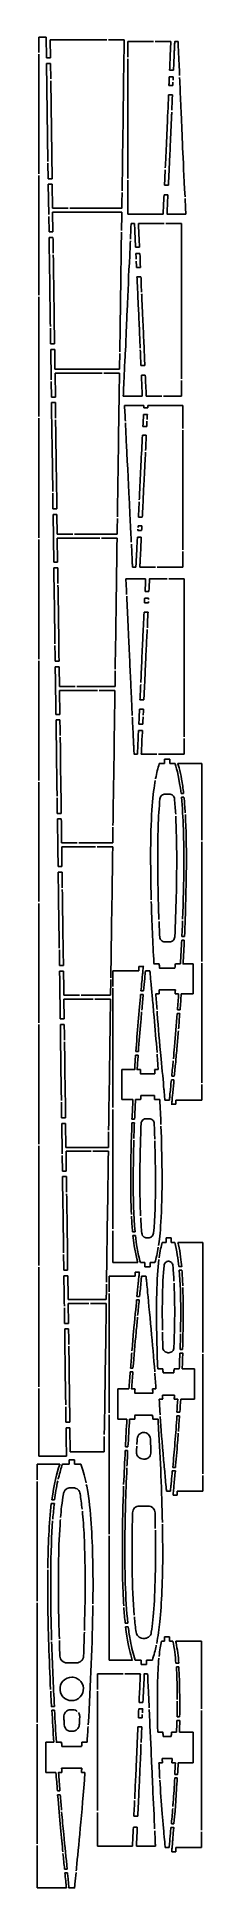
# Model space of a CAD drawing. Header units: millimetres. Extents: x 2 to 98, y -1071 to -3.
import ezdxf

# ---------------------------------------------------------------- set-up
doc = ezdxf.new("R2010")
doc.units = ezdxf.units.MM
doc.layers.get('0').update_dxf_attribs({"linetype": 'CONTINUOUS'})

msp = doc.modelspace()

# ---------------------------------------------------------------- linework, layer by layer
for p, q in [((3.4, -3.1), (7.7, -3.1)), ((3.4, -3.1), (3.4, -12.1)), ((7.9, -15.1), (7.7, -3.1)), ((42.8, -4.7), (10, -4.7)), ((10, -4.7), (10.1, -15.1)), ((52.8, -4.7), (43.8, -4.7)), ((69.8, -5.7), (55, -5.7)), ((55, -5.7), (55, -14.7)), ((79.8, -5.7), (70.8, -5.7)), ((84, -5.7), (82.1, -5.7)), ((3.4, -13.1), (3.4, -82.1)), ((10.1, -15.1), (7.9, -15.1)), ((8.7, -74.9), (7.9, -18.3)), ((7.9, -18.3), (10.2, -18.3)), ((10.2, -18.3), (10.3, -27.3)), ((55, -15.7), (55, -84.7)), ((10.3, -28.3), (11.1, -84.9)), ((81, -31.1), (78.7, -31.1)), ((78.9, -26), (81.2, -26)), ((81.3, -22.2), (79.1, -22.2)), ((78.5, -36.4), (80.7, -36.4)), ((3.4, -83.1), (3.4, -152.1)), ((8.9, -84.9), (8.7, -75.9)), ((11.1, -84.9), (8.9, -84.9)), ((9.2, -105.6), (8.9, -88.1)), ((8.9, -88.1), (11.2, -88.1)), ((11.2, -88.1), (11.4, -101.9)), ((55, -85.7), (55, -105.3)), ((75.9, -94.2), (78.1, -94.2)), ((78.4, -88.7), (76.1, -88.7)), ((9.3, -115.6), (9.2, -106.6)), ((11.4, -101.9), (20.4, -101.9)), ((51.4, -104.2), (11.4, -104.2)), ((11.4, -104.2), (11.6, -115.6)), ((21.4, -101.9), (51.4, -101.9)), ((55, -105.3), (75.3, -105.3)), ((77.6, -105.3), (88.5, -105.3)), ((11.6, -115.6), (9.3, -115.6)), ((58.8, -110.7), (56.8, -110.7)), ((75.9, -110.7), (61, -110.7)), ((85.9, -110.7), (76.9, -110.7)), ((85.9, -200.4), (85.9, -110.7)), ((9.4, -118.8), (11.6, -118.8)), ((61.7, -124.3), (59.4, -124.3)), ((59.6, -128.1), (61.9, -128.1)), ((62.2, -136.1), (60, -136.1)), ((60.2, -141.5), (62.5, -141.5)), ((3.4, -153.1), (3.4, -222.1)), ((12.5, -180.2), (10.2, -180.2)), ((10.5, -200.9), (10.3, -183.4)), ((10.3, -183.4), (12.6, -183.4)), ((12.6, -183.4), (12.7, -194.8)), ((10.7, -210.9), (10.6, -201.9)), ((12.7, -194.8), (50.1, -194.8)), ((40.1, -197.1), (12.8, -197.1)), ((12.8, -197.1), (13, -210.9)), ((50.1, -197.1), (41.1, -197.1)), ((64.8, -192.6), (62.5, -192.6)), ((62.8, -198.2), (65, -198.2)), ((85.9, -210.4), (85.9, -201.4)), ((13, -210.9), (10.7, -210.9)), ((52.3, -210.4), (63.3, -210.4)), ((65.6, -210.4), (74.6, -210.4)), ((75.6, -210.4), (85.9, -210.4)), ((3.4, -223.1), (3.4, -292.1)), ((10.7, -214.1), (13, -214.1)), ((64.2, -215.8), (53, -215.8)), ((64, -221), (66.2, -221)), ((64.2, -217.1), (64.2, -215.8)), ((66.4, -217.1), (64.2, -217.1)), ((66.5, -215.8), (66.4, -217.1)), ((86.7, -215.8), (66.5, -215.8)), ((86.7, -229), (86.7, -215.8)), ((63.4, -232.8), (65.6, -232.8)), ((65.9, -227.8), (63.6, -227.8)), ((86.7, -299), (86.7, -230)), ((13.9, -275.4), (11.6, -275.4)), ((12.1, -306.2), (11.7, -278.6)), ((11.7, -278.6), (13.9, -278.6)), ((13.9, -278.6), (14.1, -290)), ((62.9, -287.9), (60.7, -287.9)), ((60.8, -285.3), (63.1, -285.3)), ((63.3, -280.3), (61, -280.3)), ((3.4, -293.1), (3.4, -362.1)), ((14.1, -290), (23.1, -290)), ((38.7, -292.3), (14.1, -292.3)), ((14.1, -292.3), (14.3, -306.2)), ((24.1, -290), (48.7, -290)), ((48.7, -292.3), (39.7, -292.3)), ((60.5, -291.8), (62.7, -291.8)), ((14.3, -306.2), (12.1, -306.2)), ((12.1, -309.4), (14.4, -309.4)), ((57.6, -309), (59.6, -309)), ((61.9, -309), (70.9, -309)), ((71.9, -309), (86.7, -309)), ((86.7, -309), (86.7, -300)), ((65.2, -315.8), (53.8, -315.8)), ((77.6, -315.8), (67.5, -315.8)), ((87.6, -315.8), (78.6, -315.8)), ((87.6, -406.9), (87.6, -315.8)), ((66.8, -329.6), (64.6, -329.6)), ((64.7, -326.9), (66.9, -326.9)), ((67.1, -323.1), (64.9, -323.1)), ((64.3, -335), (66.6, -335)), ((3.4, -363.1), (3.4, -432.1)), ((15.1, -363.3), (12.9, -363.3)), ((12.9, -366.5), (15.2, -366.5)), ((15.2, -366.5), (15.4, -377.9)), ((15.4, -377.9), (24.4, -377.9)), ((37.4, -380.2), (15.4, -380.2)), ((15.4, -380.2), (15.6, -394.1)), ((25.4, -377.9), (47.5, -377.9)), ((47.4, -380.2), (38.4, -380.2)), ((15.6, -394.1), (13.3, -394.1)), ((61.7, -391.1), (64, -391.1)), ((64.2, -385.7), (61.9, -385.7)), ((13.4, -397.2), (15.6, -397.2)), ((61.1, -403.4), (63.4, -403.4)), ((63.6, -399.6), (61.3, -399.6)), ((87.6, -416.9), (87.6, -407.9)), ((58.5, -416.9), (60.5, -416.9)), ((62.7, -416.9), (71.7, -416.9)), ((72.7, -416.9), (87.6, -416.9)), ((76.2, -422.4), (73.1, -422.4)), ((76.2, -419.9), (79.2, -419.9)), ((76.2, -419.9), (76.2, -422.4)), ((79.2, -422.4), (79.2, -419.9)), ((82.3, -422.4), (79.2, -422.4)), ((97.7, -422.4), (83.9, -422.4)), ((97.7, -466.6), (97.7, -422.4)), ((3.4, -433.1), (3.4, -502.1)), ((76.4, -440), (79, -440)), ((87.2, -439.6), (85.7, -439.6)), ((85.9, -441.8), (87.4, -441.8)), ((16.4, -451.2), (14.1, -451.2)), ((14.2, -454.4), (16.4, -454.4)), ((16.6, -468.2), (25.6, -468.2)), ((26.6, -468.2), (46.2, -468.2)), ((97.7, -536.6), (97.7, -467.6)), ((36.2, -470.5), (16.7, -470.5)), ((16.7, -470.5), (16.8, -481.9)), ((46.2, -470.5), (37.2, -470.5)), ((16.8, -481.9), (14.6, -481.9)), ((14.6, -485.1), (16.9, -485.1)), ((3.4, -503.1), (3.4, -572.1)), ((87.7, -522.2), (86.2, -522.2)), ((79.1, -525.3), (76.3, -525.3)), ((86.1, -524.3), (87.6, -524.3)), ((17.7, -539), (15.4, -539)), ((15.4, -542.2), (17.7, -542.2)), ((61.3, -542), (46.3, -542)), ((46.3, -542), (46.3, -551)), ((61.3, -539.6), (64.1, -539.6)), ((61.3, -539.6), (61.3, -542)), ((67.7, -542), (65.1, -542)), ((70.1, -538), (73.1, -538)), ((73.2, -540.4), (82.2, -540.4)), ((82.4, -538), (85.4, -538)), ((86.9, -538), (92.7, -538)), ((92.7, -538), (92.7, -540.3)), ((92.7, -540.3), (92.7, -540.3)), ((92.7, -540.3), (92.7, -553.1)), ((97.7, -606.6), (97.7, -537.6)), ((46.3, -552), (46.3, -621)), ((64, -553.6), (62.5, -553.6)), ((73.1, -555.4), (71.1, -555.4)), ((82.4, -553), (73, -553)), ((84.3, -555.4), (82.3, -555.4)), ((92.7, -555.4), (85.8, -555.4)), ((92.7, -553.1), (92.7, -555.4)), ((17.9, -556.1), (26.9, -556.1)), ((34.9, -558.4), (17.9, -558.4)), ((17.9, -558.4), (18.1, -569.8)), ((27.9, -556.1), (44.9, -556.1)), ((44.9, -558.4), (35.9, -558.4)), ((62.3, -555.7), (63.8, -555.7)), ((85.1, -564.5), (83.6, -564.5)), ((3.4, -573.1), (3.4, -642.1)), ((18.1, -569.8), (15.8, -569.8)), ((15.9, -573), (18.1, -573)), ((83.5, -566.6), (85, -566.6)), ((59.4, -590.8), (60.9, -590.8)), ((61, -588.6), (59.6, -588.6)), ((51.4, -601.3), (51.4, -599)), ((51.4, -599), (58.9, -599)), ((51.5, -614.1), (51.4, -601.3)), ((60.3, -599), (62.3, -599)), ((62.2, -601.4), (70.6, -601.4)), ((70.4, -599), (72.4, -599)), ((80.1, -605), (81.6, -605)), ((81.8, -602.9), (80.3, -602.9)), ((97.7, -616.6), (97.7, -607.6)), ((51.4, -616.3), (51.4, -614.1)), ((51.4, -614.1), (51.5, -614.1)), ((57.9, -616.3), (51.4, -616.3)), ((62.3, -616.3), (59.3, -616.3)), ((70.3, -613.9), (62.5, -613.9)), ((73.4, -616.3), (70.4, -616.3)), ((76.4, -616.6), (79, -616.6)), ((82.7, -619), (80, -619)), ((82.7, -619), (82.7, -616.6)), ((82.7, -616.6), (97.7, -616.6)), ((18.9, -626.9), (16.6, -626.9)), ((16.9, -647.6), (16.7, -630.1)), ((16.7, -630.1), (18.9, -630.1)), ((18.9, -630.1), (19.1, -643.9)), ((46.3, -622), (46.3, -691)), ((58.8, -627.7), (57.3, -627.7)), ((57.3, -629.8), (58.7, -629.8)), ((65.5, -627.4), (67.2, -627.4)), ((3.4, -643.1), (3.4, -712.1)), ((17.1, -657.6), (16.9, -648.6)), ((19.1, -643.9), (43.7, -643.9)), ((33.7, -646.2), (19.2, -646.2)), ((19.2, -646.2), (19.3, -657.6)), ((43.7, -646.2), (34.7, -646.2)), ((19.3, -657.6), (17.1, -657.6)), ((17.1, -660.8), (19.4, -660.8)), ((46.3, -692), (46.3, -710.4)), ((59.1, -692.6), (57.7, -692.6)), ((57.9, -694.8), (59.3, -694.8)), ((66.8, -696.2), (65.9, -696.2)), ((77, -698.8), (74.8, -698.8)), ((79.9, -696.2), (77, -696.2)), ((77, -696.2), (77, -698.8)), ((79.9, -698.8), (79.9, -696.2)), ((82.1, -698.8), (79.9, -698.8)), ((98.4, -698.8), (83.9, -698.8)), ((98.4, -762.3), (98.4, -698.8)), ((3.4, -713.1), (3.4, -782.1)), ((20.1, -714.8), (17.9, -714.8)), ((46.3, -710.4), (60.7, -710.4)), ((62.2, -710.4), (64.8, -710.4)), ((64.8, -710.4), (64.8, -712.9)), ((64.8, -712.9), (67.9, -712.9)), ((67.9, -712.9), (67.9, -710.4)), ((67.9, -710.4), (70.6, -710.4)), ((86.1, -712.7), (84.4, -712.7)), ((84.7, -714.8), (86.2, -714.8)), ((17.9, -718), (20.2, -718)), ((59.1, -718.2), (44.1, -718.2)), ((44.1, -718.2), (44.1, -727.2)), ((61.7, -715.9), (59.1, -715.9)), ((59.1, -715.9), (59.1, -718.2)), ((65.4, -718.2), (62.8, -718.2)), ((20.4, -731.8), (42.4, -731.8)), ((32.4, -734.1), (20.4, -734.1)), ((20.4, -734.1), (20.6, -745.5)), ((42.4, -734.1), (33.4, -734.1)), ((44.1, -728.2), (44.1, -797.2)), ((60, -731.9), (61.5, -731.9)), ((61.7, -729.9), (60.2, -729.9)), ((20.6, -745.5), (18.3, -745.5)), ((18.4, -748.7), (20.6, -748.7)), ((78.7, -762.4), (78.1, -762.4)), ((85, -762.6), (86.7, -762.6)), ((86.6, -760.6), (85.2, -760.6)), ((98.4, -832.3), (98.4, -763.3)), ((56.3, -773.4), (57.8, -773.4)), ((57.9, -771.3), (56.5, -771.3)), ((72.2, -771.7), (75.2, -771.7)), ((75.3, -774.1), (81.6, -774.1)), ((81.7, -771.7), (84.7, -771.7)), ((86.4, -771.7), (93.5, -771.7)), ((93.5, -771.7), (93.5, -774.2)), ((93.5, -774.2), (93.5, -774.2)), ((93.5, -774.2), (93.5, -786.8)), ((3.4, -783.1), (3.4, -822.1)), ((49.2, -785.7), (49.2, -783.3)), ((49.2, -783.3), (55.5, -783.3)), ((49.2, -798.4), (49.2, -785.7)), ((57.1, -783.3), (59.1, -783.3)), ((58.9, -785.7), (69.4, -785.7)), ((69.2, -783.3), (71.2, -783.3)), ((75.1, -789.3), (73.1, -789.3)), ((81.9, -786.9), (74.9, -786.9)), ((83.8, -789.3), (81.8, -789.3)), ((93.5, -789.3), (85.5, -789.3)), ((93.5, -786.8), (93.5, -789.3)), ((44.1, -798.2), (44.1, -867.2)), ((49.2, -800.8), (49.2, -798.4)), ((49.2, -798.4), (49.2, -798.4)), ((54.4, -800.8), (49.2, -800.8)), ((58.9, -800.8), (55.9, -800.8)), ((69.2, -798.4), (59.1, -798.4)), ((72.4, -800.8), (69.4, -800.8)), ((85, -796.8), (83.3, -796.8)), ((83.3, -798.8), (84.8, -798.8)), ((21.4, -802.6), (19.1, -802.6)), ((19.2, -805.8), (21.4, -805.8)), ((21.4, -805.8), (21.6, -819.7)), ((19.4, -822.1), (3.4, -822.1)), ((21.6, -819.7), (41.2, -819.7)), ((53.4, -818.9), (54.8, -818.9)), ((55, -816.8), (53.5, -816.8)), ((15.5, -826.8), (2.4, -826.8)), ((2.4, -826.8), (2.4, -835.8)), ((20.9, -826.8), (17.1, -826.8)), ((24, -824.3), (20.9, -824.3)), ((20.9, -824.3), (20.9, -826.8)), ((24, -826.8), (24, -824.3)), ((27.8, -826.8), (24, -826.8)), ((64.4, -823.8), (63.9, -823.8)), ((80.6, -830.6), (82.4, -830.6)), ((82.4, -828.6), (80.9, -828.6)), ((2.4, -836.8), (2.4, -905.8)), ((21.5, -840.4), (23.4, -840.4)), ((77.3, -842.3), (79.6, -842.3)), ((83.4, -844.7), (83.4, -842.3)), ((83.4, -842.3), (98.4, -842.3)), ((98.4, -842.3), (98.4, -833.3)), ((10.7, -849.4), (12.4, -849.4)), ((12.5, -847.3), (11, -847.3)), ((61.6, -850.9), (66.7, -850.9)), ((83.4, -844.7), (81.1, -844.7)), ((44.1, -868.2), (44.1, -939.9)), ((2.4, -906.8), (2.4, -975.8)), ((54.9, -918.5), (53.4, -918.5)), ((53.6, -920.7), (55.2, -920.7)), ((64.7, -927.3), (63.6, -927.3)), ((76.2, -928.9), (74.4, -928.9)), ((76.2, -926.4), (79.1, -926.4)), ((76.2, -926.4), (76.2, -928.9)), ((79.1, -928.9), (79.1, -926.4)), ((80.9, -928.9), (79.1, -928.9)), ((97.6, -928.9), (82.6, -928.9)), ((97.6, -968), (97.6, -928.9)), ((44.1, -939.9), (57.6, -939.9)), ((59.2, -939.9), (62.6, -939.9)), ((62.6, -939.9), (62.6, -942.4)), ((65.7, -942.4), (65.7, -939.9)), ((65.7, -939.9), (69.1, -939.9)), ((25.3, -941.4), (19.6, -941.4)), ((52.2, -947.7), (37.3, -947.7)), ((37.3, -947.7), (37.3, -956.7)), ((62.2, -947.7), (53.2, -947.7)), ((65.7, -942.4), (62.6, -942.4)), ((66.3, -947.7), (64.4, -947.7)), ((84.4, -941.6), (82.7, -941.6)), ((83, -943.7), (84.4, -943.7)), ((37.3, -957.7), (37.3, -1026.7)), ((12.5, -966.7), (10.8, -966.7)), ((11, -968.7), (12.5, -968.7)), ((21.8, -968.5), (23.1, -968.5)), ((61.2, -968), (63.5, -968)), ((63.6, -964.2), (61.4, -964.2)), ((97.6, -1038), (97.6, -969)), ((2.4, -976.8), (2.4, -1045.8)), ((22.9, -980.9), (22, -980.9)), ((60.7, -978.4), (63, -978.4)), ((63.2, -973.1), (61, -973.1)), ((72.2, -981.5), (75.2, -981.5)), ((80.1, -981.5), (83.1, -981.5)), ((83.3, -974.6), (85, -974.6)), ((84.9, -972.6), (83.4, -972.6)), ((84.8, -981.5), (92.7, -981.5)), ((92.7, -981.5), (92.7, -984)), ((7.5, -989.5), (7.5, -987.2)), ((7.5, -987.2), (12.1, -987.2)), ((7.5, -1002.2), (7.5, -989.5)), ((7.5, -989.5), (7.5, -989.5)), ((13.6, -987.2), (16.6, -987.2)), ((16.7, -989.6), (28.2, -989.6)), ((28.3, -987.2), (31.3, -987.2)), ((75.3, -983.9), (80, -983.9)), ((92.7, -984), (92.7, -984)), ((92.7, -984), (92.7, -996.6)), ((7.5, -1004.6), (7.5, -1002.2)), ((28.3, -1002.2), (16.6, -1002.2)), ((74.9, -999.1), (72.9, -999.1)), ((80.5, -996.7), (74.8, -996.7)), ((82.4, -999.1), (80.4, -999.1)), ((92.7, -999.1), (84.1, -999.1)), ((92.7, -996.6), (92.7, -999.1)), ((13.3, -1004.6), (7.5, -1004.6)), ((16.8, -1004.6), (14.8, -1004.6)), ((30.1, -1004.6), (28.1, -1004.6)), ((83.7, -1005.8), (82.1, -1005.8)), ((82.1, -1007.8), (83.5, -1007.8)), ((15.6, -1015.3), (14.2, -1015.3)), ((14.3, -1017.5), (15.8, -1017.5)), ((37.3, -1027.7), (37.3, -1047.3)), ((60.7, -1029.9), (58.4, -1029.9)), ((81.6, -1034.4), (80.1, -1034.4)), ((2.4, -1046.8), (2.4, -1071.3)), ((58.1, -1036.2), (60.4, -1036.2)), ((79.8, -1036.4), (81.5, -1036.4)), ((97.6, -1048), (97.6, -1039)), ((37.3, -1047.3), (57.6, -1047.3)), ((59.9, -1047.3), (70.9, -1047.3)), ((76.5, -1048), (78.8, -1048)), ((80.3, -1050.4), (82.6, -1050.4)), ((82.6, -1050.4), (82.6, -1048)), ((82.6, -1048), (97.6, -1048)), ((19.8, -1060.5), (18.3, -1060.5)), ((18.5, -1062.6), (20, -1062.6)), ((2.4, -1071.3), (19.4, -1071.3)), ((20.8, -1071.3), (24.1, -1071.3))]:
    msp.add_line(p, q)
for points, knots in [([(51.6, -91.9), (52, -62.9), (52.4, -33.8), (52.8, -4.8), (52.8, -4.8), (52.8, -4.7), (52.8, -4.7)], [71.160329, 71.160329, 71.160329, 71.160329, 79.313468, 79.313468, 79.313468, 79.319163, 79.319163, 79.319163, 79.319163]), ([(79.1, -22.2), (79.2, -20.1), (79.2, -19.4), (79.3, -17.8), (79.3, -15.7), (79.4, -13.5), (79.6, -11), (79.6, -10.4), (79.6, -9.9), (79.6, -9.3), (79.7, -8), (79.8, -6.9), (79.8, -5.7), (79.8, -5.7), (79.8, -5.7), (79.8, -5.7)], [0.006296, 0.006296, 0.006296, 0.006296, 0.640914, 0.640914, 0.640914, 1.425551, 1.425551, 1.425551, 1.599758, 1.599758, 1.599758, 2.020972, 2.020972, 2.020972, 2.0289, 2.0289, 2.0289, 2.0289]), ([(82.1, -5.7), (82.1, -5.7), (82.1, -5.7), (82.1, -5.7), (82, -6.6), (82, -7.5), (82, -8.2), (81.9, -8.7), (81.9, -9.2), (81.9, -9.9), (81.8, -10.9), (81.8, -11.8), (81.8, -12.8), (81.7, -14.3), (81.6, -16.1), (81.5, -17.6), (81.5, -19.4), (81.4, -20), (81.3, -22.2)], [0.121615, 0.121615, 0.121615, 0.121615, 0.126853, 0.126853, 0.126853, 0.3627, 0.3627, 0.3627, 0.548368, 0.548368, 0.548368, 0.803038, 0.803038, 0.803038, 1.180179, 1.180179, 1.180179, 1.64598, 1.64598, 1.64598, 1.64598]), ([(84.9, -25.4), (84.8, -23.8), (84.7, -22.2), (84.7, -20.6), (84.7, -20.5), (84.6, -19.3), (84.6, -18.5), (84.5, -16.2), (84.3, -13.4), (84.2, -11.1), (84.2, -10.8), (84.2, -10.5), (84.2, -10.3), (84.1, -8.7), (84, -7.2), (84, -5.7), (84, -5.7), (84, -5.7), (84, -5.7)], [31.665206, 31.665206, 31.665206, 31.665206, 37.723786, 37.723786, 37.723786, 38.245805, 38.245805, 38.245805, 39.844221, 39.844221, 39.844221, 40.033508, 40.033508, 40.033508, 41.108103, 41.108103, 41.108103, 41.122158, 41.122158, 41.122158, 41.122158]), ([(78.7, -31.1), (78.7, -30.3), (78.8, -29.6), (78.8, -28.7), (78.8, -28.3), (78.8, -27.8), (78.9, -27.3), (78.9, -26.9), (78.9, -26.5), (78.9, -26)], [0.0408327, 0.0408327, 0.0408327, 0.0408327, 0.2767961, 0.2767961, 0.2767961, 0.4133225, 0.4133225, 0.4133225, 0.5456615, 0.5456615, 0.5456615, 0.5456615]), ([(81.2, -26), (81.2, -26.4), (81.1, -26.9), (81.1, -27.3), (81.1, -27.6), (81.1, -27.8), (81.1, -28.1)], [0.0062353, 0.0062353, 0.0062353, 0.0062353, 0.1324555, 0.1324555, 0.1324555, 0.2003099, 0.2003099, 0.2003099, 0.2003099]), ([(88, -95.3), (86.8, -71.5), (86.3, -59.5), (85.8, -47.6), (85.7, -45.5), (85.6, -42), (85.5, -41.6), (85.3, -36.5), (85.1, -31.5), (84.9, -26.4)], [1.308852, 1.308852, 1.308852, 1.308852, 9.665272, 9.665272, 9.665272, 11.188584, 11.188584, 11.188584, 30.403304, 30.403304, 30.403304, 30.403304]), ([(76.6, -78.7), (76.7, -76.5), (76.8, -74.5), (76.9, -72.4), (77, -70.9), (77, -69.4), (77.1, -67.9), (77.4, -61.7), (77.7, -55.7), (77.9, -50.5), (77.9, -48.9), (78, -47.4), (78.1, -45.9), (78.2, -43.6), (78.2, -42.2), (78.4, -39.4), (78.4, -38.3), (78.4, -37.3), (78.5, -36.4)], [1.477915, 1.477915, 1.477915, 1.477915, 2.473878, 2.473878, 2.473878, 3.186724, 3.186724, 3.186724, 6.085109, 6.085109, 6.085109, 6.93214, 6.93214, 6.93214, 8.160105, 8.160105, 8.160105, 8.647235, 8.647235, 8.647235, 8.647235]), ([(80.7, -36.4), (80.7, -37.5), (80.6, -38.7), (80.6, -40.7), (80.5, -42.2), (80.4, -43.7), (80.4, -45.4)], [0.5025187, 0.5025187, 0.5025187, 0.5025187, 0.9990494, 0.9990494, 0.9990494, 1.3474537, 1.3474537, 1.3474537, 1.3474537]), ([(80.3, -46.4), (80.3, -47.1), (80.3, -47.9), (80.2, -48.7), (80, -54), (79.7, -60.2), (79.5, -65.4), (79.3, -69.7), (79, -74.7), (78.9, -78.1), (78.7, -82), (78.6, -85.2), (78.4, -88.7)], [1.415284, 1.415284, 1.415284, 1.415284, 1.566472, 1.566472, 1.566472, 2.547399, 2.547399, 2.547399, 3.341025, 3.341025, 3.341025, 4.271429, 4.271429, 4.271429, 4.271429]), ([(51.4, -101.9), (51.4, -101.9), (51.4, -101.9), (51.4, -101.9), (51.5, -98.9), (51.5, -95.9), (51.6, -92.9)], [70.2247128, 70.2247128, 70.2247128, 70.2247128, 70.2302463, 70.2302463, 70.2302463, 71.0667677, 71.0667677, 71.0667677, 71.0667677]), ([(75.3, -105.3), (75.3, -105.3), (75.3, -105.3), (75.3, -105.3), (75.4, -103.8), (75.5, -102.3), (75.5, -100.8), (75.6, -98.6), (75.8, -96.4), (75.9, -94.2)], [0.218992, 0.218992, 0.218992, 0.218992, 0.225003, 0.225003, 0.225003, 0.693806, 0.693806, 0.693806, 1.372979, 1.372979, 1.372979, 1.372979]), ([(78.1, -94.2), (78, -96.4), (77.9, -98.5), (77.8, -100.8), (77.7, -102.3), (77.7, -103.8), (77.6, -105.3), (77.6, -105.3), (77.6, -105.3), (77.6, -105.3)], [0.006295, 0.006295, 0.006295, 0.006295, 0.652324, 0.652324, 0.652324, 1.073818, 1.073818, 1.073818, 1.079783, 1.079783, 1.079783, 1.079783]), ([(51.3, -114.8), (51.3, -111.3), (51.4, -107.8), (51.4, -104.3), (51.4, -104.3), (51.4, -104.3), (51.4, -104.2)], [69.0252489, 69.0252489, 69.0252489, 69.0252489, 70.0018373, 70.0018373, 70.0018373, 70.0075323, 70.0075323, 70.0075323, 70.0075323]), ([(88.5, -105.3), (88.5, -105.3), (88.5, -105.3), (88.5, -105.3), (88.3, -102.1), (88.2, -99.1), (88, -96.3)], [0.2151515, 0.2151515, 0.2151515, 0.2151515, 0.2216152, 0.2216152, 0.2216152, 1.1928554, 1.1928554, 1.1928554, 1.1928554]), ([(50.3, -184.8), (50.5, -169.6), (50.7, -154.5), (50.9, -139.4), (51, -131.5), (51.1, -123.6), (51.2, -115.8)], [62.547255, 62.547255, 62.547255, 62.547255, 66.738891, 66.738891, 66.738891, 68.932079, 68.932079, 68.932079, 68.932079]), ([(56.8, -110.7), (56.8, -110.8), (56.8, -110.8), (56.8, -110.8), (56.8, -111), (56.8, -111.2), (56.8, -111.3), (56.7, -113.1), (56.7, -113.7), (56.6, -115.1), (56.6, -116.5), (56.5, -118.1), (56.4, -119.7)], [0.120485, 0.120485, 0.120485, 0.120485, 0.125839, 0.125839, 0.125839, 0.178831, 0.178831, 0.178831, 0.72088, 0.72088, 0.72088, 1.287344, 1.287344, 1.287344, 1.287344]), ([(59.4, -124.3), (59.3, -122.8), (59.1, -118.8), (59, -116.4), (59, -115.1), (58.9, -114.4), (58.9, -113), (58.8, -112.4), (58.8, -112.1), (58.8, -111.3), (58.8, -111.1), (58.8, -111), (58.8, -110.8), (58.8, -110.8), (58.8, -110.8), (58.8, -110.7)], [0.0056074, 0.0056074, 0.0056074, 0.0056074, 0.4607741, 0.4607741, 0.4607741, 0.6854335, 0.6854335, 0.6854335, 0.7779026, 0.7779026, 0.7779026, 0.7971718, 0.7971718, 0.7971718, 0.7992598, 0.7992598, 0.7992598, 0.7992598]), ([(61, -110.7), (61, -110.8), (61, -110.8), (61, -110.8), (61, -111), (61.1, -111.1), (61.1, -111.3), (61.1, -111.5), (61.1, -111.8), (61.1, -112), (61.2, -113.8), (61.3, -115.6), (61.3, -117.4), (61.4, -119.5), (61.6, -123), (61.7, -124.3)], [0.121969, 0.121969, 0.121969, 0.121969, 0.128336, 0.128336, 0.128336, 0.179772, 0.179772, 0.179772, 0.263756, 0.263756, 0.263756, 0.893073, 0.893073, 0.893073, 1.647915, 1.647915, 1.647915, 1.647915]), ([(10.1, -170.2), (10, -163.3), (9.9, -156.4), (9.8, -149.5), (9.7, -139.3), (9.5, -129.1), (9.4, -118.8)], [1.005915, 1.005915, 1.005915, 1.005915, 3.07042, 3.07042, 3.07042, 6.139023, 6.139023, 6.139023, 6.139023]), ([(56.4, -120.7), (56.3, -122.8), (56.2, -125), (56.1, -127.1), (56, -127.8), (56, -128.5), (56, -129.2), (55.4, -141.1), (55, -149.2), (54.5, -161.5), (54.4, -163.8), (54.3, -166.1), (54.2, -168.2), (54, -172.3), (54, -173.4), (53.5, -184.5), (53.4, -185.7), (53.3, -186.9), (53.3, -188.1), (53.1, -191.7), (52.9, -196.4), (52.7, -200.3), (52.6, -203.7), (52.4, -207), (52.3, -210.3), (52.3, -210.3), (52.3, -210.3), (52.3, -210.4)], [1.399722, 1.399722, 1.399722, 1.399722, 2.092665, 2.092665, 2.092665, 2.322489, 2.322489, 2.322489, 6.209911, 6.209911, 6.209911, 6.95443, 6.95443, 6.95443, 8.404305, 8.404305, 8.404305, 8.563034, 8.563034, 8.563034, 9.030262, 9.030262, 9.030262, 9.421129, 9.421129, 9.421129, 9.423589, 9.423589, 9.423589, 9.423589]), ([(62.1, -182.6), (62, -180.5), (61.9, -178.4), (61.8, -176.7), (61.7, -174), (61.6, -172.1), (61.5, -169.6), (61.4, -167.2), (61.3, -164.8), (61.2, -162.4), (61, -158.8), (60.8, -155.1), (60.7, -151.5), (60.5, -148.1), (60.4, -144.8), (60.2, -141.5)], [0.603229, 0.603229, 0.603229, 0.603229, 0.922983, 0.922983, 0.922983, 1.426853, 1.426853, 1.426853, 1.893962, 1.893962, 1.893962, 2.610126, 2.610126, 2.610126, 3.264747, 3.264747, 3.264747, 3.264747]), ([(62.5, -141.5), (62.6, -144.2), (62.7, -147), (62.8, -149.8), (62.9, -150), (62.9, -150.2), (62.9, -150.4)], [0.0594266, 0.0594266, 0.0594266, 0.0594266, 0.8924503, 0.8924503, 0.8924503, 0.9603488, 0.9603488, 0.9603488, 0.9603488]), ([(62.9, -151.4), (63, -152.2), (63, -152.9), (63, -153.7), (63.1, -156.2), (63.2, -157.7), (63.4, -161.5), (63.5, -164.4), (63.6, -166.6), (63.7, -169.2), (63.9, -172.6), (64, -174.6), (64.2, -179.9), (64.4, -183.7), (64.6, -189.8), (64.8, -192.6)], [1.064225, 1.064225, 1.064225, 1.064225, 1.298624, 1.298624, 1.298624, 2.051338, 2.051338, 2.051338, 2.631209, 2.631209, 2.631209, 3.383039, 3.383039, 3.383039, 3.928877, 3.928877, 3.928877, 3.928877]), ([(50.1, -194.8), (50.1, -194.7), (50.1, -194.7), (50.1, -194.7), (50.2, -191.7), (50.2, -188.7), (50.2, -185.8)], [61.6214244, 61.6214244, 61.6214244, 61.6214244, 61.6269062, 61.6269062, 61.6269062, 62.4547549, 62.4547549, 62.4547549, 62.4547549]), ([(48.9, -280), (49.1, -263.3), (49.4, -246.6), (49.6, -229.9), (49.8, -218.9), (49.9, -208.1), (50.1, -197.1), (50.1, -197.1), (50.1, -197.1), (50.1, -197.1)], [53.693682, 53.693682, 53.693682, 53.693682, 58.358452, 58.358452, 58.358452, 61.400566, 61.400566, 61.400566, 61.406211, 61.406211, 61.406211, 61.406211]), ([(63.3, -210.4), (63.3, -210.3), (63.3, -210.3), (63.3, -210.3), (63.1, -206.3), (62.9, -202.2), (62.8, -198.2)], [0.212439, 0.212439, 0.212439, 0.212439, 0.218724, 0.218724, 0.218724, 1.433042, 1.433042, 1.433042, 1.433042]), ([(65, -198.2), (65.2, -202.2), (65.4, -206.3), (65.6, -210.3), (65.6, -210.3), (65.6, -210.3), (65.6, -210.4)], [0.023702, 0.023702, 0.023702, 0.023702, 1.238573, 1.238573, 1.238573, 1.2443, 1.2443, 1.2443, 1.2443]), ([(11.5, -265.4), (11.4, -258.6), (11.3, -251.7), (11.2, -244.8), (11, -234.6), (10.9, -224.3), (10.7, -214.1)], [1.005915, 1.005915, 1.005915, 1.005915, 3.069196, 3.069196, 3.069196, 6.139022, 6.139022, 6.139022, 6.139022]), ([(13.1, -224.1), (13.2, -231), (13.3, -237.9), (13.4, -244.7), (13.6, -255), (13.7, -265.2), (13.9, -275.4)], [1.005914, 1.005914, 1.005914, 1.005914, 3.069214, 3.069214, 3.069214, 6.139024, 6.139024, 6.139024, 6.139024]), ([(53, -215.8), (53, -215.8), (53, -215.8), (53, -215.9), (53.1, -217.6), (53.2, -219.4), (53.3, -221.2), (53.3, -222.3), (53.4, -223.5), (53.5, -224.8)], [0.1910154, 0.1910154, 0.1910154, 0.1910154, 0.197037, 0.197037, 0.197037, 0.6993271, 0.6993271, 0.6993271, 1.0251221, 1.0251221, 1.0251221, 1.0251221]), ([(53.5, -225.8), (53.7, -228.8), (53.8, -232), (53.9, -234.7), (54.1, -238.2), (54.2, -240.7), (54.4, -243.3), (54.9, -254.5), (55.8, -271.3), (55.9, -273.6), (56, -276.7), (56.2, -279.8), (56.3, -282.9), (56.4, -285.2), (56.6, -288.4), (56.7, -290.6), (56.8, -292.1), (56.9, -293.4), (56.9, -294.7)], [1.110802, 1.110802, 1.110802, 1.110802, 1.878106, 1.878106, 1.878106, 2.866075, 2.866075, 2.866075, 7.137272, 7.137272, 7.137272, 13.05428, 13.05428, 13.05428, 17.479775, 17.479775, 17.479775, 20.513858, 20.513858, 20.513858, 20.513858]), ([(61.5, -270.3), (61.6, -269), (61.7, -267.5), (61.7, -266.1), (61.9, -263.2), (62, -260.8), (62.1, -258.1), (62.3, -254.7), (62.4, -252.8), (62.5, -250), (62.8, -244.3), (63.1, -238.5), (63.4, -232.8)], [1.198567, 1.198567, 1.198567, 1.198567, 1.530859, 1.530859, 1.530859, 2.208382, 2.208382, 2.208382, 3.0772, 3.0772, 3.0772, 4.861472, 4.861472, 4.861472, 4.861472]), ([(65.6, -232.8), (65.6, -233.8), (65.5, -234.8), (65.5, -235.8), (65.4, -237.8), (65.3, -239.8), (65.2, -241.8)], [0.4801998, 0.4801998, 0.4801998, 0.4801998, 0.7631193, 0.7631193, 0.7631193, 1.330457, 1.330457, 1.330457, 1.330457]), ([(65.2, -242.7), (65, -245.6), (64.9, -248.4), (64.7, -251.2), (64.6, -253.8), (64.5, -256.1), (64.3, -259.4), (64.2, -261.4), (64.1, -263.3), (64, -265.6), (63.8, -269.4), (63.7, -272.5), (63.6, -275.2), (63.4, -277.9), (63.4, -278.7), (63.3, -280.3)], [1.425795, 1.425795, 1.425795, 1.425795, 2.235985, 2.235985, 2.235985, 2.961582, 2.961582, 2.961582, 3.386782, 3.386782, 3.386782, 4.08642, 4.08642, 4.08642, 4.78699, 4.78699, 4.78699, 4.78699]), ([(61, -280.3), (61.2, -277.8), (61.3, -275.2), (61.4, -272.7), (61.4, -272.3), (61.5, -271.8), (61.5, -271.3)], [0.2210803, 0.2210803, 0.2210803, 0.2210803, 0.9807765, 0.9807765, 0.9807765, 1.1123693, 1.1123693, 1.1123693, 1.1123693]), ([(48.7, -290), (48.7, -290), (48.7, -290), (48.7, -290), (48.8, -287), (48.8, -284), (48.9, -281)], [52.7604505, 52.7604505, 52.7604505, 52.7604505, 52.7659759, 52.7659759, 52.7659759, 53.6004425, 53.6004425, 53.6004425, 53.6004425]), ([(47.6, -367.9), (48, -343.2), (48.3, -317.9), (48.7, -292.4), (48.7, -292.4), (48.7, -292.4), (48.7, -292.3)], [45.383871, 45.383871, 45.383871, 45.383871, 52.537844, 52.537844, 52.537844, 52.543533, 52.543533, 52.543533, 52.543533]), ([(57, -295.7), (57.1, -297.8), (57.3, -301.6), (57.4, -304), (57.5, -305.1), (57.5, -305.8), (57.5, -307), (57.6, -307.5), (57.6, -307.6), (57.6, -308.6), (57.6, -308.7), (57.6, -308.8), (57.6, -308.9), (57.6, -308.9), (57.6, -308.9), (57.6, -309)], [21.254333, 21.254333, 21.254333, 21.254333, 25.615049, 25.615049, 25.615049, 27.599739, 27.599739, 27.599739, 28.54246, 28.54246, 28.54246, 28.648371, 28.648371, 28.648371, 28.665803, 28.665803, 28.665803, 28.665803]), ([(59.6, -309), (59.6, -308.9), (59.6, -308.9), (59.6, -308.9), (59.6, -308.7), (59.6, -308.5), (59.6, -308.3), (59.7, -307), (59.7, -306), (59.8, -304.8), (59.9, -302.8), (60.1, -299.6), (60.1, -298.4), (60.2, -297), (60.2, -296.3), (60.3, -294.9), (60.4, -293.9), (60.4, -292.9), (60.5, -291.8)], [0.132795, 0.132795, 0.132795, 0.132795, 0.13834, 0.13834, 0.13834, 0.20304, 0.20304, 0.20304, 0.598682, 0.598682, 0.598682, 1.208245, 1.208245, 1.208245, 1.871557, 1.871557, 1.871557, 2.368949, 2.368949, 2.368949, 2.368949]), ([(62.7, -291.8), (62.7, -292.5), (62.7, -293.2), (62.6, -293.8), (62.5, -296.3), (62.3, -300.1), (62.2, -302.8), (62.1, -303.4), (62.1, -304.2), (62.1, -304.8), (62, -305.8), (62, -306.8), (61.9, -307.4), (61.9, -307.8), (61.9, -308.4), (61.9, -308.9), (61.9, -308.9), (61.9, -308.9), (61.9, -309)], [0.006326, 0.006326, 0.006326, 0.006326, 0.214898, 0.214898, 0.214898, 0.943788, 0.943788, 0.943788, 1.117234, 1.117234, 1.117234, 1.35809, 1.35809, 1.35809, 1.51079, 1.51079, 1.51079, 1.516756, 1.516756, 1.516756, 1.516756]), ([(12.7, -353.3), (12.6, -347.6), (12.6, -342), (12.5, -336.4), (12.4, -327.4), (12.2, -318.4), (12.1, -309.4)], [1.005915, 1.005915, 1.005915, 1.005915, 2.700936, 2.700936, 2.700936, 5.398198, 5.398198, 5.398198, 5.398198]), ([(14.5, -319.4), (14.6, -325), (14.7, -330.7), (14.8, -336.3), (14.9, -345.3), (15, -354.3), (15.1, -363.3)], [1.005915, 1.005915, 1.005915, 1.005915, 2.700926, 2.700926, 2.700926, 5.39719, 5.39719, 5.39719, 5.39719]), ([(53.8, -315.8), (53.8, -315.8), (53.8, -315.8), (53.8, -315.9), (53.9, -318.8), (54.1, -321.8), (54.2, -324.8)], [0.216177, 0.216177, 0.216177, 0.216177, 0.2224637, 0.2224637, 0.2224637, 1.1161789, 1.1161789, 1.1161789, 1.1161789]), ([(64.9, -323.1), (65, -320.5), (65.1, -318.2), (65.2, -315.9), (65.2, -315.8), (65.2, -315.8), (65.2, -315.8)], [0.0062899, 0.0062899, 0.0062899, 0.0062899, 0.7972899, 0.7972899, 0.7972899, 0.8044843, 0.8044843, 0.8044843, 0.8044843]), ([(67.5, -315.8), (67.5, -315.8), (67.5, -315.8), (67.5, -315.8), (67.4, -318), (67.2, -320.5), (67.1, -323.1)], [0.2039992, 0.2039992, 0.2039992, 0.2039992, 0.2090919, 0.2090919, 0.2090919, 0.7887588, 0.7887588, 0.7887588, 0.7887588]), ([(54.3, -325.8), (54.4, -329.3), (54.6, -332.9), (54.8, -336.5), (55, -340.7), (55.1, -343.3), (55.3, -348.5), (55.5, -351.6), (55.6, -354.7), (55.8, -358.9), (56, -362), (56.1, -365.1), (56.2, -367.8), (56.4, -371.1), (56.5, -374.3), (56.7, -377.6), (56.8, -380.3), (57, -384.4), (57.1, -386.7), (57.2, -387.8), (57.2, -389.1), (57.3, -390.2), (57.3, -391.8), (57.4, -393.3), (57.5, -394.7)], [1.216179, 1.216179, 1.216179, 1.216179, 2.289017, 2.289017, 2.289017, 3.547233, 3.547233, 3.547233, 4.30238, 4.30238, 4.30238, 4.851289, 4.851289, 4.851289, 5.505994, 5.505994, 5.505994, 6.054955, 6.054955, 6.054955, 6.346597, 6.346597, 6.346597, 6.758053, 6.758053, 6.758053, 6.758053]), ([(62.4, -375.7), (62.6, -372.4), (62.7, -369), (62.9, -365.7), (63, -362.7), (63.1, -359.9), (63.3, -356.5), (63.5, -351.4), (63.7, -347.9), (63.9, -343), (64.1, -340.3), (64.2, -337.7), (64.3, -335)], [1.155889, 1.155889, 1.155889, 1.155889, 2.149273, 2.149273, 2.149273, 3.039444, 3.039444, 3.039444, 4.347683, 4.347683, 4.347683, 5.04838, 5.04838, 5.04838, 5.04838]), ([(66.1, -345), (66.1, -345.9), (66, -346.9), (66, -348), (65.8, -350.9), (65.7, -353.5), (65.5, -357.1), (65.2, -365), (65, -368.3), (64.8, -373.1), (64.8, -374.1), (64.7, -374.8), (64.7, -375.8), (64.6, -378.5), (64.3, -382.9), (64.2, -385.7)], [1.583251, 1.583251, 1.583251, 1.583251, 1.806958, 1.806958, 1.806958, 2.417628, 2.417628, 2.417628, 3.766176, 3.766176, 3.766176, 4.05244, 4.05244, 4.05244, 4.805202, 4.805202, 4.805202, 4.805202]), ([(13.3, -394.1), (13.2, -389.5), (13.2, -384.9), (13.1, -380.3), (13, -375.7), (13, -371.1), (12.9, -366.5)], [0.005915, 0.005915, 0.005915, 0.005915, 1.383963, 1.383963, 1.383963, 2.761961, 2.761961, 2.761961, 2.761961]), ([(47.5, -377.9), (47.5, -377.9), (47.5, -377.9), (47.5, -377.8), (47.5, -374.9), (47.6, -371.9), (47.6, -368.9)], [44.415495, 44.415495, 44.415495, 44.415495, 44.4212414, 44.4212414, 44.4212414, 45.287315, 45.287315, 45.287315, 45.287315]), ([(46.3, -458.2), (46.5, -443.5), (46.8, -428.7), (47, -414), (47.1, -402.9), (47.3, -391.7), (47.4, -380.3), (47.4, -380.3), (47.4, -380.2), (47.4, -380.2)], [36.437978, 36.437978, 36.437978, 36.437978, 40.859149, 40.859149, 40.859149, 44.18386, 44.18386, 44.18386, 44.189784, 44.189784, 44.189784, 44.189784]), ([(61.9, -385.7), (62, -384.1), (62.1, -382.5), (62.2, -381), (62.2, -379.5), (62.3, -378.1), (62.4, -376.7)], [0.19453, 0.19453, 0.19453, 0.19453, 0.6392697, 0.6392697, 0.6392697, 1.0571899, 1.0571899, 1.0571899, 1.0571899]), ([(61.3, -399.6), (61.4, -398.1), (61.4, -396.7), (61.5, -394.9), (61.6, -393.6), (61.6, -392.4), (61.7, -391.1)], [0.0062948, 0.0062948, 0.0062948, 0.0062948, 0.4535254, 0.4535254, 0.4535254, 0.7520085, 0.7520085, 0.7520085, 0.7520085]), ([(14, -441.2), (13.9, -435.5), (13.8, -429.9), (13.7, -424.2), (13.6, -415.2), (13.5, -406.2), (13.4, -397.2)], [1.005674, 1.005674, 1.005674, 1.005674, 2.700737, 2.700737, 2.700737, 5.397843, 5.397843, 5.397843, 5.397843]), ([(57.5, -395.7), (57.5, -396), (57.6, -396.3), (57.6, -396.6), (57.7, -399.6), (58, -405.3), (58.1, -408.6), (58.2, -409.3), (58.2, -410), (58.2, -410.8), (58.3, -411.8), (58.3, -412.5), (58.4, -414.1), (58.4, -415), (58.5, -415.9), (58.5, -416.9), (58.5, -416.9), (58.5, -416.9), (58.5, -416.9)], [6.85375, 6.85375, 6.85375, 6.85375, 6.935586, 6.935586, 6.935586, 7.815436, 7.815436, 7.815436, 8.008973, 8.008973, 8.008973, 8.277626, 8.277626, 8.277626, 8.424478, 8.424478, 8.424478, 8.427413, 8.427413, 8.427413, 8.427413]), ([(60.5, -416.9), (60.5, -416.9), (60.5, -416.9), (60.5, -416.9), (60.6, -414.1), (60.7, -412.4), (61.1, -403.4)], [0.138341, 0.138341, 0.138341, 0.138341, 0.145135, 0.145135, 0.145135, 1.144179, 1.144179, 1.144179, 1.144179]), ([(63.4, -403.4), (63.3, -404.1), (63.1, -408.2), (63, -410.9), (63, -411.1), (63, -411.4), (63, -411.7), (63, -412.2), (62.9, -412.6), (62.9, -413.1), (62.9, -414.4), (62.8, -415.6), (62.7, -416.9), (62.7, -416.9), (62.7, -416.9), (62.7, -416.9)], [0.0050314, 0.0050314, 0.0050314, 0.0050314, 0.1505722, 0.1505722, 0.1505722, 0.1655297, 0.1655297, 0.1655297, 0.1933644, 0.1933644, 0.1933644, 0.2631921, 0.2631921, 0.2631921, 0.2643722, 0.2643722, 0.2643722, 0.2643722]), ([(15.8, -407.2), (15.9, -412.8), (15.9, -418.5), (16, -424.2), (16.1, -433.2), (16.3, -442.2), (16.4, -451.2)], [0.99727, 0.99727, 0.99727, 0.99727, 2.649162, 2.649162, 2.649162, 5.256118, 5.256118, 5.256118, 5.256118]), ([(73.1, -422.4), (73.1, -422.4), (73.1, -422.4), (73.1, -422.5), (72.3, -425), (71.6, -428), (71, -431), (71, -431.1), (71, -431.1), (71, -431.2)], [0.2949194, 0.2949194, 0.2949194, 0.2949194, 0.2974565, 0.2974565, 0.2974565, 0.9963915, 0.9963915, 0.9963915, 1.0082861, 1.0082861, 1.0082861, 1.0082861]), ([(85.7, -439.6), (84.7, -431.3), (83.4, -425.9), (82.3, -422.5), (82.3, -422.4), (82.3, -422.4), (82.3, -422.4)], [3.1387251, 3.1387251, 3.1387251, 3.1387251, 3.5565486, 3.5565486, 3.5565486, 3.5576707, 3.5576707, 3.5576707, 3.5576707]), ([(83.9, -422.4), (83.9, -422.4), (83.9, -422.5), (83.9, -422.5), (84.1, -423.3), (84.4, -424.1), (84.6, -424.9), (85.1, -427), (85.6, -429.2), (86, -431.4), (86.5, -434.1), (86.9, -436.8), (87.2, -439.6)], [0.307355, 0.307355, 0.307355, 0.307355, 0.312601, 0.312601, 0.312601, 0.562622, 0.562622, 0.562622, 1.23803, 1.23803, 1.23803, 2.109133, 2.109133, 2.109133, 2.109133]), ([(70.8, -432.1), (69.5, -439.5), (68.3, -450.7), (68.1, -472.3), (68.1, -481.3), (68.2, -491.1), (68.5, -501)], [1.081361, 1.081361, 1.081361, 1.081361, 2.689127, 2.689127, 2.689127, 3.362429, 3.362429, 3.362429, 3.362429]), ([(72.9, -512.5), (72.5, -500.2), (72.2, -488.1), (72.2, -477.2), (72.2, -465), (72.5, -452.7), (73.5, -442.7)], [0.1357371, 0.1357371, 0.1357371, 0.1357371, 0.5232145, 0.5232145, 0.5232145, 0.9589417, 0.9589417, 0.9589417, 0.9589417]), ([(73.5, -442.7), (73.6, -442.3), (73.7, -441.9), (73.9, -441.6), (74.1, -441.2), (74.3, -440.9), (74.6, -440.7), (74.9, -440.5), (75.2, -440.3), (75.5, -440.2), (75.8, -440.1), (76.1, -440), (76.4, -440)], [0, 0, 0, 0, 0.1259839, 0.1259839, 0.1259839, 0.2480623, 0.2480623, 0.2480623, 0.3488755, 0.3488755, 0.3488755, 0.4490175, 0.4490175, 0.4490175, 0.4490175]), ([(79, -440), (79.3, -440), (79.7, -440.1), (80, -440.2), (80.4, -440.4), (80.7, -440.6), (81, -440.8), (81.2, -441.1), (81.4, -441.4), (81.6, -441.7), (81.8, -442), (81.9, -442.4), (81.9, -442.7)], [0, 0, 0, 0, 0.1128813, 0.1128813, 0.1128813, 0.2276932, 0.2276932, 0.2276932, 0.3374493, 0.3374493, 0.3374493, 0.4483497, 0.4483497, 0.4483497, 0.4483497]), ([(86.6, -512.2), (87, -501.8), (87.3, -491), (87.3, -481.1), (87.4, -467.3), (87.1, -453.1), (85.9, -441.8)], [1.100774, 1.100774, 1.100774, 1.100774, 4.132431, 4.132431, 4.132431, 8.320106, 8.320106, 8.320106, 8.320106]), ([(16.4, -454.4), (16.5, -459), (16.6, -463.5), (16.6, -468.1), (16.6, -468.2), (16.6, -468.2), (16.6, -468.2)], [0.005915, 0.005915, 0.005915, 0.005915, 1.384023, 1.384023, 1.384023, 1.389938, 1.389938, 1.389938, 1.389938]), ([(46.2, -468.2), (46.2, -468.2), (46.2, -468.2), (46.2, -468.1), (46.2, -465.2), (46.3, -462.2), (46.3, -459.2)], [35.4379776, 35.4379776, 35.4379776, 35.4379776, 35.4438926, 35.4438926, 35.4438926, 36.3379776, 36.3379776, 36.3379776, 36.3379776]), ([(82.6, -452.7), (83, -460.4), (83.2, -468.8), (83.2, -477.2), (83.2, -491), (82.8, -507), (82.1, -522.5)], [-0.8222828, -0.8222828, -0.8222828, -0.8222828, -0.5232145, -0.5232145, -0.5232145, -0.0303733, -0.0303733, -0.0303733, -0.0303733]), ([(88.2, -451.8), (88.7, -460.5), (88.8, -470.2), (88.8, -480.1), (88.7, -493.1), (88.3, -509.1), (87.7, -522.2)], [0.981839, 0.981839, 0.981839, 0.981839, 3.313154, 3.313154, 3.313154, 6.39059, 6.39059, 6.39059, 6.39059]), ([(45.1, -546.1), (45.4, -520.9), (45.8, -495.7), (46.2, -470.6), (46.2, -470.6), (46.2, -470.5), (46.2, -470.5)], [27.650534, 27.650534, 27.650534, 27.650534, 35.199766, 35.199766, 35.199766, 35.205853, 35.205853, 35.205853, 35.205853]), ([(15.2, -529), (15.1, -518.3), (14.9, -507.6), (14.8, -496.9), (14.7, -493), (14.7, -489.1), (14.6, -485.1)], [1.006373, 1.006373, 1.006373, 1.006373, 4.221137, 4.221137, 4.221137, 5.403899, 5.403899, 5.403899, 5.403899]), ([(68.5, -502), (68.8, -513.9), (69.4, -526), (70, -537.4), (70, -537.6), (70, -537.8), (70.1, -538), (70.1, -538), (70.1, -538), (70.1, -538)], [3.3850221, 3.3850221, 3.3850221, 3.3850221, 4.1920834, 4.1920834, 4.1920834, 4.2067173, 4.2067173, 4.2067173, 4.20761, 4.20761, 4.20761, 4.20761]), ([(76.3, -525.3), (75.9, -525.3), (75.5, -525.2), (75.2, -525.1), (74.8, -524.9), (74.5, -524.7), (74.2, -524.4), (74, -524.2), (73.7, -523.9), (73.6, -523.5), (73.5, -523.2), (73.4, -522.8), (73.4, -522.5)], [0, 0, 0, 0, 0.1171102, 0.1171102, 0.1171102, 0.2343125, 0.2343125, 0.2343125, 0.3516318, 0.3516318, 0.3516318, 0.4593275, 0.4593275, 0.4593275, 0.4593275]), ([(82.1, -522.5), (82, -522.9), (81.9, -523.2), (81.8, -523.6), (81.6, -523.9), (81.4, -524.3), (81.1, -524.5), (80.8, -524.8), (80.5, -525), (80.1, -525.1), (79.8, -525.2), (79.5, -525.3), (79.1, -525.3)], [0, 0, 0, 0, 0.1174031, 0.1174031, 0.1174031, 0.234782, 0.234782, 0.234782, 0.3520624, 0.3520624, 0.3520624, 0.4593441, 0.4593441, 0.4593441, 0.4593441]), ([(85.4, -538), (85.4, -538), (85.4, -538), (85.4, -538), (85.6, -533.4), (85.9, -528.8), (86.1, -524.3)], [2.74134, 2.74134, 2.74134, 2.74134, 2.745061, 2.745061, 2.745061, 4.092228, 4.092228, 4.092228, 4.092228]), ([(87.6, -524.3), (87.4, -528.8), (87.1, -533.4), (86.9, -538), (86.9, -538), (86.9, -538), (86.9, -538)], [0.119252, 0.119252, 0.119252, 0.119252, 1.444928, 1.444928, 1.444928, 1.449011, 1.449011, 1.449011, 1.449011]), ([(15.8, -569.8), (15.8, -565.2), (15.7, -560.6), (15.6, -556), (15.6, -551.4), (15.5, -546.8), (15.4, -542.2)], [0.005915, 0.005915, 0.005915, 0.005915, 1.383681, 1.383681, 1.383681, 2.761958, 2.761958, 2.761958, 2.761958]), ([(17.7, -542.2), (17.8, -546), (17.8, -549.7), (17.9, -553.5), (17.9, -554.3), (17.9, -555.1), (17.9, -556), (17.9, -556), (17.9, -556), (17.9, -556.1)], [0.005916, 0.005916, 0.005916, 0.005916, 1.137692, 1.137692, 1.137692, 1.3907, 1.3907, 1.3907, 1.396541, 1.396541, 1.396541, 1.396541]), ([(62.5, -553.6), (63.2, -546.9), (63.2, -546.2), (63.3, -545.4), (63.4, -544.1), (63.5, -543.9), (63.6, -542.7), (63.6, -541.8), (63.7, -541.6), (63.7, -540.9), (63.8, -540.5), (63.8, -540.3), (63.8, -540.1), (63.8, -540), (63.8, -539.9), (63.8, -539.9), (63.8, -539.8), (63.8, -539.8), (63.9, -539.8), (63.9, -539.8), (63.9, -539.8), (63.9, -539.8), (63.9, -539.8), (63.9, -539.8), (63.9, -539.8), (64, -539.7), (64.1, -539.7), (64.1, -539.6)], [0.050767, 0.050767, 0.050767, 0.050767, 2.174551, 2.174551, 2.174551, 5.87278, 5.87278, 5.87278, 8.749013, 8.749013, 8.749013, 10.108121, 10.108121, 10.108121, 10.85093, 10.85093, 10.85093, 11.181038, 11.181038, 11.181038, 11.332324, 11.332324, 11.332324, 11.482284, 11.482284, 11.482284, 12.258419, 12.258419, 12.258419, 12.258419]), ([(65.1, -542), (65.1, -542), (65.1, -542.1), (65.1, -542.1), (65.1, -542.3), (65, -542.5), (65, -542.8), (64.9, -544.4), (64.7, -546.2), (64.7, -546.4), (64.5, -548.8), (64.2, -551.2), (64, -553.6)], [0.0447433, 0.0447433, 0.0447433, 0.0447433, 0.0460158, 0.0460158, 0.0460158, 0.0614435, 0.0614435, 0.0614435, 0.1464354, 0.1464354, 0.1464354, 0.9816251, 0.9816251, 0.9816251, 0.9816251]), ([(71.8, -589.1), (71.3, -582.3), (70.7, -575.6), (70.1, -568.6), (69.8, -564.9), (69.4, -560.9), (69.2, -557.9), (68.9, -555.2), (68.6, -552.4), (68.4, -549.6), (68.4, -549.4), (68.2, -548.1), (68.1, -547), (68.1, -546.3), (68, -545.7), (68, -545.1), (67.9, -544.2), (67.8, -543.3), (67.7, -542.4), (67.7, -542.3), (67.7, -542.2), (67.7, -542.1), (67.7, -542.1), (67.7, -542), (67.7, -542)], [2.5820687, 2.5820687, 2.5820687, 2.5820687, 2.8128075, 2.8128075, 2.8128075, 2.9358994, 2.9358994, 2.9358994, 3.0531746, 3.0531746, 3.0531746, 3.0605568, 3.0605568, 3.0605568, 3.0646275, 3.0646275, 3.0646275, 3.0703558, 3.0703558, 3.0703558, 3.0711887, 3.0711887, 3.0711887, 3.0713312, 3.0713312, 3.0713312, 3.0713312]), ([(73.1, -538), (73.1, -538.8), (73.2, -539.6), (73.2, -540.4), (73.2, -540.4), (73.2, -540.4), (73.2, -540.4)], [2.9078603, 2.9078603, 2.9078603, 2.9078603, 3.1354507, 3.1354507, 3.1354507, 3.1391026, 3.1391026, 3.1391026, 3.1391026]), ([(82.2, -540.4), (82.2, -540.4), (82.2, -540.4), (82.2, -540.4), (82.3, -539.6), (82.3, -538.8), (82.4, -538)], [1.3296743, 1.3296743, 1.3296743, 1.3296743, 1.3333636, 1.3333636, 1.3333636, 1.5632848, 1.5632848, 1.5632848, 1.5632848]), ([(44.9, -556.1), (44.9, -556), (44.9, -556), (44.9, -556), (45, -553), (45, -550), (45.1, -547.1)], [26.6505336, 26.6505336, 26.6505336, 26.6505336, 26.656449, 26.656449, 26.656449, 27.5505337, 27.5505337, 27.5505337, 27.5505337]), ([(71.1, -555.4), (71.1, -555.4), (71.1, -555.4), (71.1, -555.4), (71.3, -558.4), (71.6, -561.4), (71.8, -564.4)], [4.6134954, 4.6134954, 4.6134954, 4.6134954, 4.6144814, 4.6144814, 4.6144814, 4.8211738, 4.8211738, 4.8211738, 4.8211738]), ([(73, -553), (73, -553), (73, -553), (73, -553.1), (73, -553.8), (73.1, -554.6), (73.1, -555.4)], [2.0047336, 2.0047336, 2.0047336, 2.0047336, 2.0090319, 2.0090319, 2.0090319, 2.2455403, 2.2455403, 2.2455403, 2.2455403]), ([(82.3, -555.4), (82.3, -554.6), (82.4, -553.8), (82.4, -553.1), (82.4, -553), (82.4, -553), (82.4, -553)], [0.8226458, 0.8226458, 0.8226458, 0.8226458, 1.058043, 1.058043, 1.058043, 1.0623211, 1.0623211, 1.0623211, 1.0623211]), ([(83.6, -564.5), (83.9, -561.5), (84.1, -558.5), (84.3, -555.4), (84.3, -555.4), (84.3, -555.4), (84.3, -555.4)], [0.0761151, 0.0761151, 0.0761151, 0.0761151, 0.9852933, 0.9852933, 0.9852933, 0.9895826, 0.9895826, 0.9895826, 0.9895826]), ([(85.8, -555.4), (85.8, -555.4), (85.8, -555.4), (85.8, -555.4), (85.6, -558.5), (85.4, -561.5), (85.1, -564.5)], [3.241012, 3.241012, 3.241012, 3.241012, 3.24512, 3.24512, 3.24512, 4.251315, 4.251315, 4.251315, 4.251315]), ([(43.8, -633.9), (44.2, -608.8), (44.5, -583.6), (44.9, -558.4), (44.9, -558.4), (44.9, -558.4), (44.9, -558.4)], [18.863098, 18.863098, 18.863098, 18.863098, 26.412323, 26.412323, 26.412323, 26.418409, 26.418409, 26.418409, 26.418409]), ([(59.6, -588.6), (60, -583), (60.4, -577.9), (60.9, -571.5), (61.4, -565.9), (62, -559.3), (62.3, -555.7)], [0.087039, 0.087039, 0.087039, 0.087039, 1.795831, 1.795831, 1.795831, 3.282564, 3.282564, 3.282564, 3.282564]), ([(62.9, -565.7), (62.7, -567.6), (62.6, -569.5), (62.4, -571.4), (61.9, -577.2), (61.5, -582.8), (61, -588.6)], [0.778275, 0.778275, 0.778275, 0.778275, 1.149787, 1.149787, 1.149787, 2.323098, 2.323098, 2.323098, 2.323098]), ([(71.9, -565.4), (71.9, -565.7), (71.9, -566.1), (71.9, -566.4), (72.6, -575.4), (73.2, -582.8), (74.2, -592.9), (74.8, -599.3), (75.4, -606), (75.8, -610.3), (75.9, -611), (76, -611.7), (76, -612.4), (76.1, -613.5), (76.2, -614.6), (76.3, -615.7), (76.4, -616), (76.4, -616.3), (76.4, -616.6), (76.4, -616.6), (76.4, -616.6), (76.4, -616.6)], [4.844286, 4.844286, 4.844286, 4.844286, 4.868045, 4.868045, 4.868045, 5.492636, 5.492636, 5.492636, 5.884684, 5.884684, 5.884684, 5.948645, 5.948645, 5.948645, 6.047519, 6.047519, 6.047519, 6.073586, 6.073586, 6.073586, 6.074654, 6.074654, 6.074654, 6.074654]), ([(16.5, -616.9), (16.4, -611.3), (16.3, -605.7), (16.2, -600), (16.1, -590.9), (16, -582), (15.9, -573)], [1.015932, 1.015932, 1.015932, 1.015932, 2.737168, 2.737168, 2.737168, 5.474949, 5.474949, 5.474949, 5.474949]), ([(81.3, -592.9), (81.5, -590.6), (81.7, -588.2), (81.9, -585.7), (82.5, -579.4), (83, -573.1), (83.5, -566.6)], [1.114385, 1.114385, 1.114385, 1.114385, 1.878041, 1.878041, 1.878041, 3.796725, 3.796725, 3.796725, 3.796725]), ([(84.2, -576.6), (83.9, -579.6), (83.7, -582.7), (83.4, -585.6), (83.1, -589), (82.8, -592.6), (82.6, -594.8), (82.3, -597.5), (82.1, -600.2), (81.8, -602.9)], [1.089327, 1.089327, 1.089327, 1.089327, 2.037857, 2.037857, 2.037857, 3.113814, 3.113814, 3.113814, 4.439319, 4.439319, 4.439319, 4.439319]), ([(18.3, -583), (18.4, -588.6), (18.4, -594.3), (18.5, -599.9), (18.6, -608.9), (18.8, -617.9), (18.9, -626.9)], [1.005065, 1.005065, 1.005065, 1.005065, 2.699292, 2.699292, 2.699292, 5.410498, 5.410498, 5.410498, 5.410498]), ([(58.9, -599), (58.9, -599), (58.9, -599), (58.9, -599), (59, -596.3), (59.2, -593.5), (59.4, -590.8)], [3.0129521, 3.0129521, 3.0129521, 3.0129521, 3.0185347, 3.0185347, 3.0185347, 3.820154, 3.820154, 3.820154, 3.820154]), ([(60.9, -590.8), (60.7, -593.5), (60.5, -596.2), (60.3, -599), (60.3, -599), (60.3, -599), (60.3, -599)], [0.0880604, 0.0880604, 0.0880604, 0.0880604, 0.9131814, 0.9131814, 0.9131814, 0.9196151, 0.9196151, 0.9196151, 0.9196151]), ([(72.4, -599), (72.4, -599), (72.4, -599), (72.4, -599), (72.4, -597.8), (72.3, -596.6), (72.2, -595.4), (72.1, -593.6), (72, -591.8), (71.8, -590.1)], [2.4699579, 2.4699579, 2.4699579, 2.4699579, 2.4706678, 2.4706678, 2.4706678, 2.5099833, 2.5099833, 2.5099833, 2.5707711, 2.5707711, 2.5707711, 2.5707711]), ([(62.3, -599), (62.3, -599.8), (62.2, -600.5), (62.2, -601.3), (62.2, -601.3), (62.2, -601.3), (62.2, -601.3), (62.2, -601.4), (62.2, -601.4), (62.2, -601.4)], [1.1077217, 1.1077217, 1.1077217, 1.1077217, 1.3307569, 1.3307569, 1.3307569, 1.3392811, 1.3392811, 1.3392811, 1.3456446, 1.3456446, 1.3456446, 1.3456446]), ([(70.6, -601.4), (70.6, -601.4), (70.6, -601.4), (70.6, -601.3), (70.6, -601.3), (70.6, -601.3), (70.6, -601.3), (70.5, -600.5), (70.5, -599.8), (70.4, -599)], [1.3411854, 1.3411854, 1.3411854, 1.3411854, 1.3475925, 1.3475925, 1.3475925, 1.356152, 1.356152, 1.356152, 1.5807376, 1.5807376, 1.5807376, 1.5807376]), ([(79, -616.6), (79, -616.6), (79, -616.6), (79, -616.6), (79, -616.2), (79.1, -616), (79.1, -615.5), (79.2, -614.7), (79.2, -613.9), (79.3, -613.1), (79.6, -610.4), (79.8, -607.7), (80.1, -605)], [0.51145, 0.51145, 0.51145, 0.51145, 0.529226, 0.529226, 0.529226, 1.049354, 1.049354, 1.049354, 1.901012, 1.901012, 1.901012, 4.79618, 4.79618, 4.79618, 4.79618]), ([(81.6, -605), (81.6, -605.6), (81.5, -606.1), (81.5, -606.6), (81.2, -609.1), (81, -611.6), (80.7, -614.1), (80.6, -615.1), (80.6, -616.1), (80.5, -617.1), (80.4, -617.5), (80.4, -617.7), (80.4, -618.2), (80.4, -618.4), (80.4, -618.6), (80.3, -618.7), (80.3, -618.7), (80.3, -618.8), (80.3, -618.8), (80.3, -618.8), (80.3, -618.8), (80.2, -618.9), (80.2, -618.9), (80.2, -618.9), (80.2, -618.9), (80.1, -618.9), (80.1, -618.9), (80, -619)], [0.043053, 0.043053, 0.043053, 0.043053, 0.229778, 0.229778, 0.229778, 1.077199, 1.077199, 1.077199, 1.413121, 1.413121, 1.413121, 1.544711, 1.544711, 1.544711, 1.591665, 1.591665, 1.591665, 1.613687, 1.613687, 1.613687, 1.623793, 1.623793, 1.623793, 1.633657, 1.633657, 1.633657, 1.656691, 1.656691, 1.656691, 1.656691]), ([(57.3, -627.7), (57.5, -624), (57.7, -620.1), (57.9, -616.4), (57.9, -616.4), (57.9, -616.3), (57.9, -616.3)], [0.137862, 0.137862, 0.137862, 0.137862, 1.252852, 1.252852, 1.252852, 1.259095, 1.259095, 1.259095, 1.259095]), ([(59.3, -616.3), (59.3, -616.3), (59.3, -616.4), (59.3, -616.4), (59.2, -620.1), (59, -623.9), (58.8, -627.7)], [2.683015, 2.683015, 2.683015, 2.683015, 2.688693, 2.688693, 2.688693, 3.800612, 3.800612, 3.800612, 3.800612]), ([(62.5, -613.9), (62.5, -614), (62.5, -614), (62.5, -614), (62.4, -614.7), (62.4, -615.4), (62.4, -616), (62.4, -616.1), (62.4, -616.2), (62.3, -616.3)], [1.7079417, 1.7079417, 1.7079417, 1.7079417, 1.7134864, 1.7134864, 1.7134864, 1.9132227, 1.9132227, 1.9132227, 1.9394689, 1.9394689, 1.9394689, 1.9394689]), ([(70.4, -616.3), (70.4, -616.2), (70.4, -616.1), (70.4, -616), (70.4, -615.4), (70.3, -614.7), (70.3, -614), (70.3, -614), (70.3, -614), (70.3, -613.9)], [1.9661374, 1.9661374, 1.9661374, 1.9661374, 1.9924767, 1.9924767, 1.9924767, 2.1934597, 2.1934597, 2.1934597, 2.1990374, 2.1990374, 2.1990374, 2.1990374]), ([(74.1, -630.7), (73.9, -625.9), (73.7, -621.1), (73.4, -616.4), (73.4, -616.4), (73.4, -616.3), (73.4, -616.3)], [2.1236203, 2.1236203, 2.1236203, 2.1236203, 2.279471, 2.279471, 2.279471, 2.2800916, 2.2800916, 2.2800916, 2.2800916]), ([(57, -682.7), (56.7, -675.8), (56.6, -668.7), (56.6, -662.4), (56.6, -651.6), (56.9, -639.3), (57.3, -629.8)], [1.002309, 1.002309, 1.002309, 1.002309, 2.90784, 2.90784, 2.90784, 6.224135, 6.224135, 6.224135, 6.224135]), ([(62.3, -683.5), (62, -677.3), (61.9, -670.8), (61.9, -664.5), (61.8, -653.4), (62.2, -641.4), (62.6, -630.2)], [1.189519, 1.189519, 1.189519, 1.189519, 2.81259, 2.81259, 2.81259, 5.629323, 5.629323, 5.629323, 5.629323]), ([(62.6, -630.2), (62.6, -629.8), (62.7, -629.4), (62.9, -629.1), (63, -628.7), (63.3, -628.4), (63.5, -628.1), (63.8, -627.9), (64.1, -627.7), (64.5, -627.5), (64.8, -627.4), (65.2, -627.4), (65.5, -627.4)], [0, 0, 0, 0, 0.1174029, 0.1174029, 0.1174029, 0.2347835, 0.2347835, 0.2347835, 0.3520666, 0.3520666, 0.3520666, 0.4610789, 0.4610789, 0.4610789, 0.4610789]), ([(67.2, -627.4), (67.6, -627.4), (68, -627.4), (68.4, -627.6), (68.7, -627.7), (69, -627.9), (69.3, -628.2), (69.6, -628.5), (69.8, -628.8), (69.9, -629.1), (70.1, -629.5), (70.2, -629.8), (70.2, -630.2)], [0, 0, 0, 0, 0.1171104, 0.1171104, 0.1171104, 0.2343133, 0.2343133, 0.2343133, 0.3516333, 0.3516333, 0.3516333, 0.4610624, 0.4610624, 0.4610624, 0.4610624]), ([(43.7, -643.9), (43.7, -643.9), (43.7, -643.9), (43.7, -643.9), (43.7, -640.9), (43.8, -637.9), (43.8, -634.9)], [17.8630979, 17.8630979, 17.8630979, 17.8630979, 17.8690135, 17.8690135, 17.8690135, 18.7630979, 18.7630979, 18.7630979, 18.7630979]), ([(58.4, -639.8), (58.2, -647.2), (58.1, -654.8), (58, -661.9), (58, -672.9), (58.3, -683.8), (59.1, -692.6)], [1.109914, 1.109914, 1.109914, 1.109914, 3.233025, 3.233025, 3.233025, 6.508526, 6.508526, 6.508526, 6.508526]), ([(70.5, -640.2), (70.8, -648.3), (70.9, -656.6), (70.9, -664.5), (70.9, -674.4), (70.6, -684.7), (69.8, -693.5)], [1.261894, 1.261894, 1.261894, 1.261894, 3.626611, 3.626611, 3.626611, 6.63551, 6.63551, 6.63551, 6.63551]), ([(72.7, -700.6), (73.5, -695.2), (74.9, -683.6), (74.7, -657.6), (74.6, -649.1), (74.4, -640.5), (74.1, -631.7)], [0.941117, 0.941117, 0.941117, 0.941117, 1.826817, 1.826817, 1.826817, 2.11274, 2.11274, 2.11274, 2.11274]), ([(42.6, -721.8), (42.9, -696.6), (43.3, -671.5), (43.7, -646.3), (43.7, -646.3), (43.7, -646.3), (43.7, -646.2)], [10.07566, 10.07566, 10.07566, 10.07566, 17.624888, 17.624888, 17.624888, 17.630973, 17.630973, 17.630973, 17.630973]), ([(17.7, -704.8), (17.7, -699.1), (17.6, -693.5), (17.5, -687.8), (17.4, -678.8), (17.2, -669.9), (17.1, -660.8)], [1.01026, 1.01026, 1.01026, 1.01026, 2.710121, 2.710121, 2.710121, 5.418564, 5.418564, 5.418564, 5.418564]), ([(19.5, -670.8), (19.6, -677), (19.7, -681.8), (19.8, -687.8), (19.9, -696.8), (20, -705.8), (20.1, -714.8)], [1.150018, 1.150018, 1.150018, 1.150018, 3.528563, 3.528563, 3.528563, 7.126409, 7.126409, 7.126409, 7.126409]), ([(65.9, -696.2), (65.6, -696.2), (65.2, -696.1), (64.9, -696), (64.5, -695.8), (64.2, -695.6), (63.9, -695.4), (63.7, -695.1), (63.5, -694.8), (63.3, -694.5), (63.2, -694.2), (63.1, -693.8), (63, -693.5)], [0, 0, 0, 0, 0.1128814, 0.1128814, 0.1128814, 0.2276938, 0.2276938, 0.2276938, 0.3375328, 0.3375328, 0.3375328, 0.4485167, 0.4485167, 0.4485167, 0.4485167]), ([(69.8, -693.5), (69.7, -693.9), (69.6, -694.3), (69.4, -694.6), (69.2, -695), (69, -695.3), (68.7, -695.5), (68.4, -695.8), (68.1, -695.9), (67.8, -696), (67.5, -696.1), (67.2, -696.2), (66.8, -696.2)], [0, 0, 0, 0, 0.1259874, 0.1259874, 0.1259874, 0.2480734, 0.2480734, 0.2480734, 0.3489656, 0.3489656, 0.3489656, 0.4491851, 0.4491851, 0.4491851, 0.4491851]), ([(60.7, -710.4), (60.7, -710.3), (60.7, -710.3), (60.7, -710.3), (60.5, -709.6), (60.3, -708.9), (60.1, -708.2), (58.9, -703.2), (58.2, -698), (57.9, -694.8)], [0.301468, 0.301468, 0.301468, 0.301468, 0.309198, 0.309198, 0.309198, 0.521506, 0.521506, 0.521506, 2.118081, 2.118081, 2.118081, 2.118081]), ([(59.3, -694.8), (59.6, -697.2), (59.9, -699.6), (60.3, -702), (60.8, -705.1), (61.5, -707.9), (62.2, -710.3), (62.2, -710.3), (62.2, -710.4), (62.2, -710.4)], [1.5439702, 1.5439702, 1.5439702, 1.5439702, 1.6171041, 1.6171041, 1.6171041, 1.7155267, 1.7155267, 1.7155267, 1.716119, 1.716119, 1.716119, 1.716119]), ([(70.6, -710.4), (70.6, -710.4), (70.6, -710.3), (70.6, -710.3), (71.3, -707.9), (72, -705), (72.5, -701.6)], [0.2798764, 0.2798764, 0.2798764, 0.2798764, 0.2834993, 0.2834993, 0.2834993, 0.8847224, 0.8847224, 0.8847224, 0.8847224]), ([(84.4, -712.7), (84.4, -712.7), (84.4, -712.7), (84.4, -712.7), (84, -708.6), (83.3, -703.4), (82.1, -698.8)], [12.7846157, 12.7846157, 12.7846157, 12.7846157, 12.7875087, 12.7875087, 12.7875087, 13.435958, 13.435958, 13.435958, 13.435958]), ([(83.9, -698.8), (84, -699.2), (84.1, -699.7), (84.2, -700.2), (85.3, -704.9), (85.8, -709.7), (86.1, -712.7), (86.1, -712.7), (86.1, -712.7), (86.1, -712.7)], [0.314807, 0.314807, 0.314807, 0.314807, 0.458266, 0.458266, 0.458266, 1.88391, 1.88391, 1.88391, 1.894328, 1.894328, 1.894328, 1.894328]), ([(72.9, -708.6), (72.9, -708.6), (72.9, -708.7), (72.9, -708.7), (71.6, -719), (71.2, -734.8), (71.7, -755.6), (71.8, -760.8), (72, -766.3), (72.2, -771.7)], [0.733034, 0.733034, 0.733034, 0.733034, 0.739103, 0.739103, 0.739103, 1.872606, 1.872606, 1.872606, 2.161365, 2.161365, 2.161365, 2.161365]), ([(75, -749.5), (74.9, -744.3), (74.8, -739.1), (74.9, -734), (75, -723.7), (75.4, -716.8), (75.9, -712.2)], [1.260778, 1.260778, 1.260778, 1.260778, 2.772495, 2.772495, 2.772495, 5.874444, 5.874444, 5.874444, 5.874444]), ([(75.9, -712.2), (75.9, -711.8), (76, -711.4), (76.2, -711.1), (76.4, -710.7), (76.7, -710.4), (77, -710.1), (77.2, -709.9), (77.5, -709.8), (77.8, -709.7), (78, -709.6), (78.2, -709.5), (78.4, -709.5)], [0, 0, 0, 0, 0.1259887, 0.1259887, 0.1259887, 0.2480772, 0.2480772, 0.2480772, 0.3489661, 0.3489661, 0.3489661, 0.4126448, 0.4126448, 0.4126448, 0.4126448]), ([(78.4, -709.5), (78.7, -709.5), (78.9, -709.6), (79.1, -709.7), (79.5, -709.8), (79.8, -710), (80.1, -710.3), (80.3, -710.6), (80.5, -710.9), (80.7, -711.2), (80.9, -711.5), (81, -711.9), (81, -712.2)], [0.0364977, 0.0364977, 0.0364977, 0.0364977, 0.1128814, 0.1128814, 0.1128814, 0.2276954, 0.2276954, 0.2276954, 0.3375327, 0.3375327, 0.3375327, 0.4485139, 0.4485139, 0.4485139, 0.4485139]), ([(85.4, -750.6), (85.5, -746.1), (85.5, -741.7), (85.5, -737.4), (85.5, -730.4), (85.3, -722), (84.7, -714.8)], [1.113038, 1.113038, 1.113038, 1.113038, 2.355432, 2.355432, 2.355432, 4.384143, 4.384143, 4.384143, 4.384143]), ([(20.2, -718), (20.3, -722.5), (20.3, -727.1), (20.4, -731.7), (20.4, -731.8), (20.4, -731.8), (20.4, -731.8)], [0.005915, 0.005915, 0.005915, 0.005915, 1.384022, 1.384022, 1.384022, 1.389937, 1.389937, 1.389937, 1.389937]), ([(42.4, -731.8), (42.4, -731.8), (42.4, -731.8), (42.4, -731.7), (42.5, -728.8), (42.5, -725.8), (42.6, -722.8)], [9.0756598, 9.0756598, 9.0756598, 9.0756598, 9.0815751, 9.0815751, 9.0815751, 9.9756598, 9.9756598, 9.9756598, 9.9756598]), ([(60.2, -729.9), (60.3, -728.4), (60.7, -724), (60.9, -722.6), (61, -721.7), (61, -721.1), (61.1, -720.4), (61.2, -719.5), (61.2, -718.7), (61.4, -717.8), (61.4, -717.4), (61.4, -717), (61.5, -716.6), (61.5, -716.4), (61.5, -716.3), (61.5, -716.1), (61.5, -716.1), (61.5, -716), (61.6, -716), (61.6, -716), (61.6, -716), (61.6, -715.9), (61.6, -715.9), (61.6, -715.9), (61.7, -715.9), (61.7, -715.9), (61.7, -715.9), (61.7, -715.9)], [0.0196775, 0.0196775, 0.0196775, 0.0196775, 0.1547988, 0.1547988, 0.1547988, 0.2364237, 0.2364237, 0.2364237, 0.3338237, 0.3338237, 0.3338237, 0.3787954, 0.3787954, 0.3787954, 0.3984931, 0.3984931, 0.3984931, 0.4076037, 0.4076037, 0.4076037, 0.4118005, 0.4118005, 0.4118005, 0.4159167, 0.4159167, 0.4159167, 0.4217946, 0.4217946, 0.4217946, 0.4217946]), ([(62.8, -718.2), (62.8, -718.2), (62.8, -718.3), (62.8, -718.3), (62.8, -718.4), (62.8, -718.6), (62.8, -718.7), (62.7, -719.3), (62.7, -719.8), (62.6, -721.2), (62.3, -724.1), (62, -727), (61.7, -729.9)], [0.0582397, 0.0582397, 0.0582397, 0.0582397, 0.05876, 0.05876, 0.05876, 0.0684406, 0.0684406, 0.0684406, 0.1024762, 0.1024762, 0.1024762, 0.17266, 0.17266, 0.17266, 0.17266]), ([(70.5, -773.4), (69.9, -765.5), (69.2, -757.5), (68.4, -748.8), (67.6, -740.3), (66.6, -730.7), (66.2, -725.7), (66, -724.2), (65.9, -722.7), (65.7, -721.2), (65.6, -719.8), (65.6, -719.4), (65.5, -718.8), (65.5, -718.6), (65.5, -718.4), (65.4, -718.3), (65.4, -718.3), (65.4, -718.2), (65.4, -718.2)], [16.040248, 16.040248, 16.040248, 16.040248, 17.995339, 17.995339, 17.995339, 19.912233, 19.912233, 19.912233, 20.491405, 20.491405, 20.491405, 21.010692, 21.010692, 21.010692, 21.20249, 21.20249, 21.20249, 21.21119, 21.21119, 21.21119, 21.21119]), ([(81.7, -722.2), (81.8, -725.5), (81.9, -729.4), (82, -734), (82.1, -742.3), (81.9, -751.1), (81.6, -759.5)], [0.861607, 0.861607, 0.861607, 0.861607, 1.351803, 1.351803, 1.351803, 2.23458, 2.23458, 2.23458, 2.23458]), ([(86.7, -724.8), (86.9, -729.1), (86.9, -733.3), (87, -737.2), (87, -745), (86.8, -753.4), (86.6, -760.6)], [1.010239, 1.010239, 1.010239, 1.010239, 2.192027, 2.192027, 2.192027, 4.568693, 4.568693, 4.568693, 4.568693]), ([(41.3, -809.7), (41.7, -784.5), (42.1, -759.3), (42.4, -734.2), (42.4, -734.2), (42.4, -734.1), (42.4, -734.1)], [1.288216, 1.288216, 1.288216, 1.288216, 8.837449, 8.837449, 8.837449, 8.843535, 8.843535, 8.843535, 8.843535]), ([(57.3, -761.4), (57.6, -757.7), (57.9, -754.1), (58.2, -750.6), (58.9, -743.7), (59.7, -735.5), (60, -731.9)], [1.126533, 1.126533, 1.126533, 1.126533, 2.334672, 2.334672, 2.334672, 4.68013, 4.68013, 4.68013, 4.68013]), ([(60.5, -741.9), (60.3, -744.7), (60, -747.6), (59.7, -750.6), (59.1, -757.5), (58.5, -764.4), (57.9, -771.3)], [1.008167, 1.008167, 1.008167, 1.008167, 1.813801, 1.813801, 1.813801, 3.704735, 3.704735, 3.704735, 3.704735]), ([(19, -792.6), (18.9, -787), (18.8, -781.3), (18.7, -775.7), (18.6, -766.7), (18.5, -757.7), (18.4, -748.7)], [1.003235, 1.003235, 1.003235, 1.003235, 2.685751, 2.685751, 2.685751, 5.380979, 5.380979, 5.380979, 5.380979]), ([(20.8, -758.7), (20.9, -764.3), (20.9, -770), (21, -775.6), (21.1, -784.6), (21.3, -793.6), (21.4, -802.6)], [1.005915, 1.005915, 1.005915, 1.005915, 2.696205, 2.696205, 2.696205, 5.398192, 5.398192, 5.398192, 5.398192]), ([(78.1, -762.4), (77.8, -762.4), (77.4, -762.3), (77, -762.2), (76.7, -762), (76.4, -761.8), (76.1, -761.5), (75.8, -761.3), (75.6, -761), (75.4, -760.6), (75.3, -760.3), (75.2, -759.9), (75.2, -759.5)], [0, 0, 0, 0, 0.1171109, 0.1171109, 0.1171109, 0.234315, 0.234315, 0.234315, 0.3516362, 0.3516362, 0.3516362, 0.4638584, 0.4638584, 0.4638584, 0.4638584]), ([(81.6, -759.5), (81.6, -759.9), (81.6, -760.3), (81.4, -760.6), (81.2, -761), (81, -761.3), (80.7, -761.6), (80.5, -761.8), (80.1, -762.1), (79.8, -762.2), (79.4, -762.3), (79.1, -762.4), (78.7, -762.4)], [0, 0, 0, 0, 0.1174026, 0.1174026, 0.1174026, 0.2347863, 0.2347863, 0.2347863, 0.3520741, 0.3520741, 0.3520741, 0.4638751, 0.4638751, 0.4638751, 0.4638751]), ([(84.7, -771.7), (84.8, -768.7), (84.9, -765.7), (85, -762.6), (85, -762.6), (85, -762.6), (85, -762.6)], [2.5884273, 2.5884273, 2.5884273, 2.5884273, 3.5125921, 3.5125921, 3.5125921, 3.5184839, 3.5184839, 3.5184839, 3.5184839]), ([(86.7, -762.6), (86.7, -762.6), (86.7, -762.6), (86.7, -762.6), (86.6, -765.8), (86.5, -768.8), (86.4, -771.7)], [0.1489709, 0.1489709, 0.1489709, 0.1489709, 0.1552328, 0.1552328, 0.1552328, 1.1078816, 1.1078816, 1.1078816, 1.1078816]), ([(55.5, -783.3), (55.5, -783.3), (55.5, -783.3), (55.5, -783.3), (55.8, -780), (56, -776.7), (56.3, -773.4)], [3.561473, 3.561473, 3.561473, 3.561473, 3.564169, 3.564169, 3.564169, 4.686844, 4.686844, 4.686844, 4.686844]), ([(57.8, -773.4), (57.6, -776.7), (57.3, -780), (57.1, -783.3), (57.1, -783.3), (57.1, -783.3), (57.1, -783.3)], [0.0564891, 0.0564891, 0.0564891, 0.0564891, 1.0470743, 1.0470743, 1.0470743, 1.0498509, 1.0498509, 1.0498509, 1.0498509]), ([(71.2, -783.3), (71.2, -783.3), (71.2, -783.3), (71.2, -783.3), (71, -780.3), (70.8, -777.4), (70.5, -774.3)], [15.201272, 15.201272, 15.201272, 15.201272, 15.2036178, 15.2036178, 15.2036178, 15.9571073, 15.9571073, 15.9571073, 15.9571073]), ([(75.2, -771.7), (75.2, -771.7), (75.2, -771.7), (75.2, -771.8), (75.2, -772.5), (75.3, -773.3), (75.3, -774.1)], [0.9916513, 0.9916513, 0.9916513, 0.9916513, 0.9974373, 0.9974373, 0.9974373, 1.2308403, 1.2308403, 1.2308403, 1.2308403]), ([(81.6, -774.1), (81.6, -773.3), (81.6, -772.5), (81.7, -771.8), (81.7, -771.7), (81.7, -771.7), (81.7, -771.7)], [2.0908947, 2.0908947, 2.0908947, 2.0908947, 2.3181559, 2.3181559, 2.3181559, 2.3237896, 2.3237896, 2.3237896, 2.3237896]), ([(59.1, -783.3), (59, -784.1), (59, -784.9), (58.9, -785.7), (58.9, -785.7), (58.9, -785.7), (58.9, -785.7)], [0.5422019, 0.5422019, 0.5422019, 0.5422019, 0.7792132, 0.7792132, 0.7792132, 0.7819919, 0.7819919, 0.7819919, 0.7819919]), ([(69.4, -785.7), (69.4, -785.7), (69.4, -785.7), (69.4, -785.7), (69.3, -784.9), (69.3, -784.1), (69.2, -783.3)], [2.6815238, 2.6815238, 2.6815238, 2.6815238, 2.684311, 2.684311, 2.684311, 2.9220467, 2.9220467, 2.9220467, 2.9220467]), ([(73.1, -789.3), (73.2, -791.8), (73.4, -794.3), (73.5, -796.6), (73.5, -797.2), (73.6, -797.7), (73.6, -798.3)], [2.4811236, 2.4811236, 2.4811236, 2.4811236, 2.6237397, 2.6237397, 2.6237397, 2.6561562, 2.6561562, 2.6561562, 2.6561562]), ([(74.9, -786.9), (75, -787.7), (75, -788.4), (75.1, -789.2), (75.1, -789.2), (75.1, -789.3), (75.1, -789.3)], [0.694965, 0.694965, 0.694965, 0.694965, 0.9269121, 0.9269121, 0.9269121, 0.9332623, 0.9332623, 0.9332623, 0.9332623]), ([(81.8, -789.3), (81.8, -789.3), (81.8, -789.2), (81.8, -789.2), (81.8, -788.4), (81.9, -787.7), (81.9, -786.9)], [1.3734278, 1.3734278, 1.3734278, 1.3734278, 1.3797164, 1.3797164, 1.3797164, 1.6094155, 1.6094155, 1.6094155, 1.6094155]), ([(83.3, -796.8), (83.3, -796.8), (83.3, -796.8), (83.3, -796.7), (83.5, -794.3), (83.6, -791.8), (83.8, -789.3)], [0.0880362, 0.0880362, 0.0880362, 0.0880362, 0.0944097, 0.0944097, 0.0944097, 0.8311897, 0.8311897, 0.8311897, 0.8311897]), ([(85.5, -789.3), (85.4, -791.8), (85.2, -794.3), (85, -796.7), (85, -796.8), (85, -796.8), (85, -796.8)], [3.0297873, 3.0297873, 3.0297873, 3.0297873, 3.793363, 3.793363, 3.793363, 3.7991348, 3.7991348, 3.7991348, 3.7991348]), ([(53.5, -816.8), (53.7, -811.6), (54, -806), (54.4, -800.8), (54.4, -800.8), (54.4, -800.8), (54.4, -800.8)], [0.123821, 0.123821, 0.123821, 0.123821, 1.695516, 1.695516, 1.695516, 1.698252, 1.698252, 1.698252, 1.698252]), ([(55.9, -800.8), (55.9, -800.8), (55.9, -800.8), (55.9, -800.8), (55.6, -806.1), (55.3, -811.5), (55, -816.8)], [2.789501, 2.789501, 2.789501, 2.789501, 2.791905, 2.791905, 2.791905, 4.381337, 4.381337, 4.381337, 4.381337]), ([(59.1, -798.4), (59.1, -798.4), (59.1, -798.4), (59.1, -798.4), (59, -799.2), (59, -800), (58.9, -800.8)], [0.9435079, 0.9435079, 0.9435079, 0.9435079, 0.9459057, 0.9459057, 0.9459057, 1.1796183, 1.1796183, 1.1796183, 1.1796183]), ([(69.4, -800.8), (69.3, -800), (69.3, -799.2), (69.2, -798.4), (69.2, -798.4), (69.2, -798.4), (69.2, -798.4)], [3.879945, 3.879945, 3.879945, 3.879945, 4.1082979, 4.1082979, 4.1082979, 4.1106407, 4.1106407, 4.1106407, 4.1106407]), ([(74.9, -860.4), (74.6, -842.7), (73.7, -823.9), (72.7, -806.3), (72.6, -804.4), (72.5, -802.6), (72.4, -800.8), (72.4, -800.8), (72.4, -800.8), (72.4, -800.8)], [8.894162, 8.894162, 8.894162, 8.894162, 13.267975, 13.267975, 13.267975, 13.722531, 13.722531, 13.722531, 13.724563, 13.724563, 13.724563, 13.724563]), ([(73.7, -799.3), (74.1, -806), (74.7, -814.2), (75.6, -824.4), (76, -827.8), (76.3, -831.6), (76.6, -834.5), (76.7, -836.3), (76.9, -838.1), (77, -839.9), (77.1, -840.7), (77.2, -841.2), (77.3, -842.1), (77.3, -842.2), (77.3, -842.2), (77.3, -842.3)], [2.6752125, 2.6752125, 2.6752125, 2.6752125, 3.0555768, 3.0555768, 3.0555768, 3.1848804, 3.1848804, 3.1848804, 3.2638839, 3.2638839, 3.2638839, 3.3025883, 3.3025883, 3.3025883, 3.3041596, 3.3041596, 3.3041596, 3.3041596]), ([(80.9, -828.6), (81.4, -823.7), (81.8, -819.4), (82.2, -814.3), (82.6, -809.1), (83, -804), (83.3, -798.8)], [0.05951, 0.05951, 0.05951, 0.05951, 1.552225, 1.552225, 1.552225, 3.108566, 3.108566, 3.108566, 3.108566]), ([(19.4, -822.1), (19.4, -822.1), (19.4, -822.1), (19.4, -822), (19.3, -816.6), (19.3, -811.2), (19.2, -805.8)], [0.043912, 0.043912, 0.043912, 0.043912, 0.049996, 0.049996, 0.049996, 1.668448, 1.668448, 1.668448, 1.668448]), ([(41.2, -819.7), (41.2, -819.6), (41.2, -819.6), (41.2, -819.6), (41.2, -816.6), (41.3, -813.6), (41.3, -810.7)], [0.2882162, 0.2882162, 0.2882162, 0.2882162, 0.2941313, 0.2941313, 0.2941313, 1.1882162, 1.1882162, 1.1882162, 1.1882162]), ([(60.3, -812.2), (60.4, -811.6), (60.5, -811.1), (60.7, -810.7), (60.9, -810.2), (61.2, -809.8), (61.6, -809.4), (62, -809.1), (62.4, -808.9), (62.8, -808.7), (63.3, -808.5), (63.7, -808.4), (64.1, -808.4)], [0, 0, 0, 0, 0.1565286, 0.1565286, 0.1565286, 0.313018, 0.313018, 0.313018, 0.4608153, 0.4608153, 0.4608153, 0.5957447, 0.5957447, 0.5957447, 0.5957447]), ([(64.1, -808.4), (64.6, -808.4), (65.1, -808.5), (65.5, -808.7), (66, -808.9), (66.4, -809.2), (66.8, -809.6), (67.1, -809.9), (67.4, -810.3), (67.6, -810.7), (67.8, -811.2), (67.9, -811.7), (68, -812.2)], [0.0128303, 0.0128303, 0.0128303, 0.0128303, 0.1561477, 0.1561477, 0.1561477, 0.3124101, 0.3124101, 0.3124101, 0.4604724, 0.4604724, 0.4604724, 0.6085542, 0.6085542, 0.6085542, 0.6085542]), ([(84.1, -808.8), (84, -810.6), (83.8, -812.4), (83.7, -814.3), (83.3, -819.1), (82.7, -825.3), (82.4, -828.6)], [1.048144, 1.048144, 1.048144, 1.048144, 1.56237, 1.56237, 1.56237, 2.946469, 2.946469, 2.946469, 2.946469]), ([(63.9, -823.8), (63.4, -823.8), (62.8, -823.7), (62.4, -823.5), (61.9, -823.3), (61.5, -823), (61.1, -822.7), (60.7, -822.3), (60.4, -821.9), (60.2, -821.4), (60.1, -821.2), (60, -820.9), (60, -820.6), (59.9, -820.3), (59.9, -820), (59.9, -819.7)], [0, 0, 0, 0, 0.1562627, 0.1562627, 0.1562627, 0.3125239, 0.3125239, 0.3125239, 0.4687826, 0.4687826, 0.4687826, 0.5593922, 0.5593922, 0.5593922, 0.6500016, 0.6500016, 0.6500016, 0.6500016]), ([(68.3, -819.7), (68.4, -820.2), (68.3, -820.7), (68.1, -821.2), (68, -821.7), (67.7, -822.1), (67.4, -822.5), (67, -822.9), (66.6, -823.2), (66.1, -823.4), (65.9, -823.6), (65.6, -823.7), (65.3, -823.7), (65, -823.8), (64.7, -823.8), (64.4, -823.8)], [0, 0, 0, 0, 0.1562555, 0.1562555, 0.1562555, 0.3125119, 0.3125119, 0.3125119, 0.4687708, 0.4687708, 0.4687708, 0.559386, 0.559386, 0.559386, 0.6500012, 0.6500012, 0.6500012, 0.6500012]), ([(68, -812.2), (68, -813.5), (68.1, -814.8), (68.2, -816.1), (68.2, -817.3), (68.3, -818.5), (68.3, -819.7)], [0.379054, 0.379054, 0.379054, 0.379054, 0.772447, 0.772447, 0.772447, 1.1338962, 1.1338962, 1.1338962, 1.1338962]), ([(11, -847.3), (12.2, -838.6), (13.8, -831.7), (15.5, -826.9), (15.5, -826.9), (15.5, -826.8), (15.5, -826.8)], [0.030689, 0.030689, 0.030689, 0.030689, 2.682156, 2.682156, 2.682156, 2.696723, 2.696723, 2.696723, 2.696723]), ([(17.1, -826.8), (17.1, -826.8), (17.1, -826.8), (17.1, -826.8), (16.3, -828.9), (15.6, -831.5), (14.8, -834.6), (14.7, -834.9), (14.7, -835.2), (14.6, -835.4)], [0.2808125, 0.2808125, 0.2808125, 0.2808125, 0.284015, 0.284015, 0.284015, 0.7925162, 0.7925162, 0.7925162, 0.8381318, 0.8381318, 0.8381318, 0.8381318]), ([(30.8, -837.5), (29.8, -833.1), (28.8, -829.6), (27.8, -826.8), (27.8, -826.8), (27.8, -826.8), (27.8, -826.8)], [5.565203, 5.565203, 5.565203, 5.565203, 5.8848658, 5.8848658, 5.8848658, 5.8864079, 5.8864079, 5.8864079, 5.8864079]), ([(54.4, -828.9), (53.7, -843.8), (53.3, -858.4), (53.2, -870.7), (53.1, -886.7), (53.4, -904.9), (54.9, -918.5)], [1.090437, 1.090437, 1.090437, 1.090437, 5.538216, 5.538216, 5.538216, 11.369111, 11.369111, 11.369111, 11.369111]), ([(79.6, -842.3), (79.7, -840.7), (79.9, -838.9), (79.9, -838.6), (80, -838), (80, -837.3), (80.1, -836.7), (80.3, -834.8), (80.5, -832.5), (80.6, -830.7), (80.6, -830.7), (80.6, -830.7), (80.6, -830.6)], [0.06029, 0.06029, 0.06029, 0.06029, 0.198246, 0.198246, 0.198246, 0.566444, 0.566444, 0.566444, 1.613953, 1.613953, 1.613953, 1.624332, 1.624332, 1.624332, 1.624332]), ([(82.4, -830.6), (82.4, -830.7), (82.4, -830.7), (82.4, -830.7), (82.1, -833.5), (81.8, -836.2), (81.6, -839), (81.5, -840.2), (81.4, -841.3), (81.3, -842.5), (81.2, -843.4), (81.2, -843.5), (81.1, -843.9), (81.1, -844.1), (81.1, -844.3), (81.1, -844.4), (81.1, -844.5), (81.1, -844.6), (81.1, -844.6), (81.1, -844.6), (81.1, -844.6), (81.1, -844.7)], [0.043755, 0.043755, 0.043755, 0.043755, 0.050329, 0.050329, 0.050329, 0.881803, 0.881803, 0.881803, 1.234319, 1.234319, 1.234319, 1.517919, 1.517919, 1.517919, 1.709677, 1.709677, 1.709677, 1.811526, 1.811526, 1.811526, 1.825473, 1.825473, 1.825473, 1.825473]), ([(16, -857.6), (16.1, -855.5), (16.4, -853.3), (16.6, -851.1), (16.9, -848.7), (17.2, -846.3), (17.6, -843.9)], [7.273627, 7.273627, 7.273627, 7.273627, 7.837567, 7.837567, 7.837567, 8.472292, 8.472292, 8.472292, 8.472292]), ([(17.6, -843.9), (17.7, -843.3), (17.9, -842.8), (18.2, -842.3), (18.5, -841.8), (18.8, -841.4), (19.3, -841.1), (19.6, -840.9), (19.9, -840.7), (20.3, -840.6), (20.7, -840.5), (21.1, -840.4), (21.5, -840.4)], [0, 0, 0, 0, 0.1703832, 0.1703832, 0.1703832, 0.333759, 0.333759, 0.333759, 0.4547048, 0.4547048, 0.4547048, 0.5747656, 0.5747656, 0.5747656, 0.5747656]), ([(23.4, -840.4), (23.9, -840.4), (24.4, -840.5), (24.9, -840.7), (25.3, -840.9), (25.8, -841.2), (26.1, -841.5), (26.4, -841.8), (26.7, -842.2), (26.9, -842.6), (27.1, -843), (27.2, -843.4), (27.3, -843.9)], [0, 0, 0, 0, 0.1492237, 0.1492237, 0.1492237, 0.3018755, 0.3018755, 0.3018755, 0.4369901, 0.4369901, 0.4369901, 0.5737655, 0.5737655, 0.5737655, 0.5737655]), ([(34.7, -907.3), (34.9, -893.1), (34.7, -877.3), (33.9, -863.6), (33.5, -856.8), (32.8, -849.5), (31.7, -842.6), (31.4, -841.1), (31.2, -839.8), (30.9, -838.5)], [4.12558, 4.12558, 4.12558, 4.12558, 5.009992, 5.009992, 5.009992, 5.451458, 5.451458, 5.451458, 5.541822, 5.541822, 5.541822, 5.541822]), ([(52.6, -908.5), (51.9, -897.9), (51.6, -885.3), (51.8, -870.6), (51.8, -861.1), (52.1, -850.3), (52.5, -839.5)], [0.958445, 0.958445, 0.958445, 0.958445, 3.693523, 3.693523, 3.693523, 5.47827, 5.47827, 5.47827, 5.47827]), ([(8.6, -886.7), (8.8, -874.3), (9.3, -860.6), (10.6, -849.5), (10.6, -849.5), (10.7, -849.4), (10.7, -849.4)], [8.243166, 8.243166, 8.243166, 8.243166, 11.471544, 11.471544, 11.471544, 11.476639, 11.476639, 11.476639, 11.476639]), ([(12.4, -849.4), (12.4, -849.4), (12.4, -849.5), (12.4, -849.5), (12, -852.1), (11.8, -855.1), (11.5, -858.4)], [0.0267782, 0.0267782, 0.0267782, 0.0267782, 0.0334757, 0.0334757, 0.0334757, 0.8199205, 0.8199205, 0.8199205, 0.8199205]), ([(28.6, -853.8), (29.5, -862.4), (30, -873.5), (30.2, -888.6), (30.3, -898), (30.2, -907.5), (29.9, -916.6), (29.9, -918.7), (29.9, -920.7), (29.8, -922.7)], [1.171394, 1.171394, 1.171394, 1.171394, 3.10715, 3.10715, 3.10715, 4.299507, 4.299507, 4.299507, 4.563175, 4.563175, 4.563175, 4.563175]), ([(57.6, -854.8), (57.6, -854.3), (57.8, -853.8), (58, -853.3), (58.2, -852.8), (58.5, -852.4), (58.8, -852), (59.2, -851.7), (59.6, -851.4), (60.1, -851.2), (60.6, -851), (61.1, -850.9), (61.6, -850.9)], [0, 0, 0, 0, 0.1562557, 0.1562557, 0.1562557, 0.3125128, 0.3125128, 0.3125128, 0.4687723, 0.4687723, 0.4687723, 0.6202553, 0.6202553, 0.6202553, 0.6202553]), ([(66.7, -850.9), (67.2, -850.9), (67.7, -851), (68.2, -851.2), (68.7, -851.4), (69.1, -851.7), (69.5, -852.1), (69.9, -852.4), (70.1, -852.9), (70.3, -853.3), (70.5, -853.8), (70.6, -854.3), (70.7, -854.8)], [0, 0, 0, 0, 0.1562614, 0.1562614, 0.1562614, 0.3125218, 0.3125218, 0.3125218, 0.4687802, 0.4687802, 0.4687802, 0.6202556, 0.6202556, 0.6202556, 0.6202556]), ([(11.4, -859.4), (10.8, -867.4), (10.4, -877.6), (10.3, -890.6), (10.2, -902.3), (10.4, -915.2), (10.8, -928.3)], [0.897833, 0.897833, 0.897833, 0.897833, 2.758846, 2.758846, 2.758846, 4.420945, 4.420945, 4.420945, 4.420945]), ([(15.3, -927.6), (14.8, -914.3), (14.6, -898.7), (14.8, -884.6), (14.9, -877.4), (15.1, -869.3), (15.7, -861.8), (15.7, -860.8), (15.8, -859.7), (15.9, -858.6)], [1.317784, 1.317784, 1.317784, 1.317784, 5.01314, 5.01314, 5.01314, 6.916414, 6.916414, 6.916414, 7.187908, 7.187908, 7.187908, 7.187908]), ([(58.6, -913.8), (57.9, -906.3), (57.5, -897.4), (57.4, -886.3), (57.3, -876), (57.4, -865.5), (57.6, -854.8)], [1.201825, 1.201825, 1.201825, 1.201825, 2.952136, 2.952136, 2.952136, 4.588415, 4.588415, 4.588415, 4.588415]), ([(70.9, -864.8), (71, -871.3), (71, -877.8), (70.9, -884.2), (70.7, -903.2), (69.8, -915.2), (68.5, -923.7)], [1.411126, 1.411126, 1.411126, 1.411126, 3.430558, 3.430558, 3.430558, 9.395355, 9.395355, 9.395355, 9.395355]), ([(71.6, -930.2), (72.4, -926.1), (73, -921.9), (73.4, -917.7), (74.5, -907.2), (75.1, -893.7), (75.1, -877.3), (75.1, -872.1), (75, -866.8), (74.9, -861.4)], [1.416618, 1.416618, 1.416618, 1.416618, 3.138818, 3.138818, 3.138818, 7.459164, 7.459164, 7.459164, 8.811502, 8.811502, 8.811502, 8.811502]), ([(10.2, -956.7), (9.4, -939.4), (8.8, -922.2), (8.6, -907.1), (8.6, -901.6), (8.5, -894.9), (8.6, -887.7)], [1.098513, 1.098513, 1.098513, 1.098513, 6.276683, 6.276683, 6.276683, 8.156127, 8.156127, 8.156127, 8.156127]), ([(10.8, -929.3), (11.2, -941.9), (11.8, -954.6), (12.5, -966.6), (12.5, -966.7), (12.5, -966.7), (12.5, -966.7)], [4.462999, 4.462999, 4.462999, 4.462999, 6.045132, 6.045132, 6.045132, 6.047908, 6.047908, 6.047908, 6.047908]), ([(15.6, -937.6), (15.5, -935.1), (15.4, -932.6), (15.4, -930.1), (15.3, -929.6), (15.3, -929.1), (15.3, -928.6)], [0.3752318, 0.3752318, 0.3752318, 0.3752318, 1.0809497, 1.0809497, 1.0809497, 1.2250652, 1.2250652, 1.2250652, 1.2250652]), ([(29.8, -923.7), (29.7, -925.7), (29.6, -927.6), (29.6, -929.5), (29.5, -932.2), (29.4, -935), (29.3, -937.6)], [4.6063618, 4.6063618, 4.6063618, 4.6063618, 4.8581288, 4.8581288, 4.8581288, 5.2100171, 5.2100171, 5.2100171, 5.2100171]), ([(57.6, -939.9), (57.5, -939.8), (57.5, -939.8), (57.5, -939.8), (57.2, -938.8), (56.9, -937.8), (56.6, -936.8), (55.7, -933.5), (54.6, -928.4), (53.6, -920.7)], [0.315662, 0.315662, 0.315662, 0.315662, 0.319107, 0.319107, 0.319107, 0.632582, 0.632582, 0.632582, 1.665904, 1.665904, 1.665904, 1.665904]), ([(55.2, -920.7), (55.5, -923.4), (55.9, -926.2), (56.4, -928.9), (57.1, -932.6), (58, -936.5), (59.2, -939.8), (59.2, -939.8), (59.2, -939.9), (59.2, -939.9)], [4.3610359, 4.3610359, 4.3610359, 4.3610359, 4.493118, 4.493118, 4.493118, 4.6732857, 4.6732857, 4.6732857, 4.6735996, 4.6735996, 4.6735996, 4.6735996]), ([(63.6, -927.3), (63.1, -927.3), (62.7, -927.2), (62.2, -927), (61.7, -926.8), (61.3, -926.5), (61, -926.2), (60.6, -925.9), (60.4, -925.5), (60.2, -925.1), (59.9, -924.7), (59.8, -924.2), (59.7, -923.7)], [0, 0, 0, 0, 0.1471471, 0.1471471, 0.1471471, 0.2986944, 0.2986944, 0.2986944, 0.439258, 0.439258, 0.439258, 0.5821131, 0.5821131, 0.5821131, 0.5821131]), ([(68.5, -923.7), (68.5, -924.3), (68.3, -924.9), (68, -925.4), (67.7, -925.8), (67.3, -926.2), (66.9, -926.5), (66.6, -926.8), (66.2, -927), (65.8, -927.1), (65.5, -927.2), (65.1, -927.3), (64.7, -927.3)], [0, 0, 0, 0, 0.1751136, 0.1751136, 0.1751136, 0.3410102, 0.3410102, 0.3410102, 0.4628258, 0.4628258, 0.4628258, 0.5834537, 0.5834537, 0.5834537, 0.5834537]), ([(74.4, -928.9), (74.2, -930.1), (73.9, -931.3), (73.7, -932.8), (73.4, -934.3), (73.2, -935.9), (73, -937.8)], [0.2797338, 0.2797338, 0.2797338, 0.2797338, 0.5516808, 0.5516808, 0.5516808, 0.8375581, 0.8375581, 0.8375581, 0.8375581]), ([(82.7, -941.6), (82.7, -941.5), (82.7, -941.5), (82.7, -941.5), (82.4, -937.6), (81.9, -933), (80.9, -928.9)], [2.0587024, 2.0587024, 2.0587024, 2.0587024, 2.0591518, 2.0591518, 2.0591518, 2.1806562, 2.1806562, 2.1806562, 2.1806562]), ([(82.6, -928.9), (82.7, -929.2), (82.8, -929.5), (82.8, -929.8), (83.6, -933.6), (84.1, -937.6), (84.4, -941.5), (84.4, -941.5), (84.4, -941.5), (84.4, -941.6)], [0.317818, 0.317818, 0.317818, 0.317818, 0.407836, 0.407836, 0.407836, 1.543026, 1.543026, 1.543026, 1.547942, 1.547942, 1.547942, 1.547942]), ([(19.6, -941.4), (19.1, -941.4), (18.6, -941.3), (18.1, -941.1), (17.6, -940.9), (17.2, -940.6), (16.8, -940.2), (16.4, -939.9), (16.2, -939.5), (16, -939), (15.8, -938.5), (15.7, -938.1), (15.6, -937.6)], [0, 0, 0, 0, 0.1561201, 0.1561201, 0.1561201, 0.3122919, 0.3122919, 0.3122919, 0.4686054, 0.4686054, 0.4686054, 0.6136615, 0.6136615, 0.6136615, 0.6136615]), ([(29.3, -937.6), (29.3, -938.1), (29.1, -938.6), (28.9, -939.1), (28.7, -939.6), (28.4, -940), (28, -940.3), (27.6, -940.7), (27.2, -940.9), (26.7, -941.1), (26.3, -941.3), (25.8, -941.4), (25.3, -941.4)], [0, 0, 0, 0, 0.1565266, 0.1565266, 0.1565266, 0.312943, 0.312943, 0.312943, 0.4692014, 0.4692014, 0.4692014, 0.6136847, 0.6136847, 0.6136847, 0.6136847]), ([(69.1, -939.9), (69.1, -939.9), (69.1, -939.8), (69.1, -939.8), (70.1, -936.9), (70.9, -933.8), (71.3, -931.7), (71.3, -931.5), (71.4, -931.3), (71.4, -931.2)], [0.3149469, 0.3149469, 0.3149469, 0.3149469, 0.3167061, 0.3167061, 0.3167061, 1.2084039, 1.2084039, 1.2084039, 1.2789495, 1.2789495, 1.2789495, 1.2789495]), ([(72.9, -938.8), (72.5, -942.9), (72.2, -947.9), (72.1, -954.2), (71.9, -962.8), (72, -972.3), (72.2, -981.5)], [0.887232, 0.887232, 0.887232, 0.887232, 1.486463, 1.486463, 1.486463, 2.293054, 2.293054, 2.293054, 2.293054]), ([(22.5, -949.7), (20.6, -949.7), (18.7, -950.5), (17.4, -951.9), (16.2, -953.3), (15.5, -955.2), (15.7, -957.1), (15.9, -959), (16.9, -960.8), (18.4, -961.9), (19.9, -963), (21.9, -963.5), (23.7, -963.1), (25.6, -962.8), (27.2, -961.6), (28.2, -960), (29.2, -958.4), (29.5, -956.4), (29, -954.6), (28.5, -952.8), (27.2, -951.2), (25.5, -950.4), (24.6, -949.9), (23.5, -949.7), (22.5, -949.7)], [-3.141593, -3.141593, -3.141593, -3.141593, -2.305987, -2.305987, -2.305987, -1.473551, -1.473551, -1.473551, -0.643924, -0.643924, -0.643924, 0.183349, 0.183349, 0.183349, 1.017492, 1.017492, 1.017492, 1.846111, 1.846111, 1.846111, 2.677523, 2.677523, 2.677523, 3.141593, 3.141593, 3.141593, 3.141593]), ([(61.4, -964.2), (61.4, -962.9), (61.5, -961.2), (61.6, -959.6), (61.6, -959), (61.6, -958.5), (61.7, -958), (61.8, -956.2), (61.9, -953.8), (62, -951.8), (62, -951), (62.1, -949.9), (62.1, -948.9), (62.1, -948.5), (62.1, -948.1), (62.2, -947.7), (62.2, -947.7), (62.2, -947.7), (62.2, -947.7)], [0.00626, 0.00626, 0.00626, 0.00626, 0.407288, 0.407288, 0.407288, 0.548524, 0.548524, 0.548524, 1.001831, 1.001831, 1.001831, 1.189079, 1.189079, 1.189079, 1.264334, 1.264334, 1.264334, 1.268292, 1.268292, 1.268292, 1.268292]), ([(64.4, -947.7), (64.4, -947.7), (64.4, -947.7), (64.4, -947.7), (64.4, -948.2), (64.4, -948.6), (64.4, -949.1), (64.3, -951.3), (64.1, -955.1), (64, -956.3), (63.9, -959.7), (63.8, -961.7), (63.6, -964.2)], [0.126876, 0.126876, 0.126876, 0.126876, 0.132405, 0.132405, 0.132405, 0.267923, 0.267923, 0.267923, 0.879349, 0.879349, 0.879349, 2.580727, 2.580727, 2.580727, 2.580727]), ([(67.3, -967.4), (67.2, -965.8), (67.1, -964.2), (67.1, -963.4), (67, -962.6), (67, -961.8), (67, -961.1), (66.9, -959.8), (66.9, -958.7), (66.8, -957.4), (66.7, -955.5), (66.6, -953.2), (66.5, -951.1), (66.5, -950.3), (66.4, -949.4), (66.4, -948.6), (66.4, -948.3), (66.4, -948), (66.3, -947.7), (66.3, -947.7), (66.3, -947.7), (66.3, -947.7)], [6.558025, 6.558025, 6.558025, 6.558025, 6.992974, 6.992974, 6.992974, 7.435947, 7.435947, 7.435947, 8.175418, 8.175418, 8.175418, 9.338242, 9.338242, 9.338242, 9.761693, 9.761693, 9.761693, 9.903695, 9.903695, 9.903695, 9.913228, 9.913228, 9.913228, 9.913228]), ([(83.5, -962.6), (83.5, -961.1), (83.5, -959.6), (83.5, -958.2), (83.4, -953.5), (83.3, -948.4), (83, -943.7)], [1.149501, 1.149501, 1.149501, 1.149501, 1.58816, 1.58816, 1.58816, 2.989634, 2.989634, 2.989634, 2.989634]), ([(84.4, -943.7), (84.7, -948.4), (84.9, -953.5), (84.9, -958.2), (85, -963), (85, -967.5), (84.9, -972.6)], [0.058238, 0.058238, 0.058238, 0.058238, 1.465884, 1.465884, 1.465884, 2.923123, 2.923123, 2.923123, 2.923123]), ([(10.8, -966.7), (10.7, -966.7), (10.7, -966.7), (10.7, -966.6), (10.6, -963.7), (10.4, -960.7), (10.3, -957.7)], [0.1012815, 0.1012815, 0.1012815, 0.1012815, 0.1069549, 0.1069549, 0.1069549, 0.9988494, 0.9988494, 0.9988494, 0.9988494]), ([(12.1, -987.2), (12.1, -987.2), (12.1, -987.2), (12.1, -987.2), (11.7, -981), (11.3, -974.7), (11, -968.7)], [2.86171, 2.86171, 2.86171, 2.86171, 2.867946, 2.867946, 2.867946, 4.67127, 4.67127, 4.67127, 4.67127]), ([(12.5, -968.7), (12.8, -974.9), (13.2, -981.1), (13.6, -987.2), (13.6, -987.2), (13.6, -987.2), (13.6, -987.2)], [0.082089, 0.082089, 0.082089, 0.082089, 1.939013, 1.939013, 1.939013, 1.944689, 1.944689, 1.944689, 1.944689]), ([(17.8, -972.7), (17.8, -972.2), (17.9, -971.7), (18.1, -971.2), (18.2, -970.7), (18.5, -970.2), (18.8, -969.8), (19.2, -969.5), (19.6, -969.1), (20, -968.9), (20.3, -968.8), (20.6, -968.7), (20.9, -968.6), (21.2, -968.6), (21.5, -968.5), (21.8, -968.5)], [0, 0, 0, 0, 0.1565368, 0.1565368, 0.1565368, 0.3130512, 0.3130512, 0.3130512, 0.469439, 0.469439, 0.469439, 0.5609895, 0.5609895, 0.5609895, 0.6525277, 0.6525277, 0.6525277, 0.6525277]), ([(23.1, -968.5), (23.6, -968.5), (24.2, -968.6), (24.6, -968.8), (25, -969), (25.3, -969.2), (25.6, -969.4)], [0, 0, 0, 0, 0.1561337, 0.1561337, 0.1561337, 0.2754125, 0.2754125, 0.2754125, 0.2754125]), ([(26.3, -970.1), (26.5, -970.4), (26.6, -970.6), (26.8, -970.9), (26.9, -971.2), (27, -971.5), (27, -971.8), (27.1, -972.1), (27.1, -972.4), (27.1, -972.7)], [0.3771839, 0.3771839, 0.3771839, 0.3771839, 0.4687804, 0.4687804, 0.4687804, 0.560642, 0.560642, 0.560642, 0.6525058, 0.6525058, 0.6525058, 0.6525058]), ([(70.4, -1037.3), (70.4, -1036.7), (70.4, -1036.1), (70.4, -1035.5), (70, -1027.1), (69.5, -1018), (69.2, -1010.8), (68.9, -1004.8), (68.9, -1003), (68.6, -997.4), (68.3, -990.9), (67.7, -977.8), (67.5, -972.4), (67.5, -971.6), (67.4, -971), (67.4, -970.2), (67.4, -969.7), (67.3, -969), (67.3, -968.4)], [0.872586, 0.872586, 0.872586, 0.872586, 1.001409, 1.001409, 1.001409, 2.804611, 2.804611, 2.804611, 4.306721, 4.306721, 4.306721, 6.024503, 6.024503, 6.024503, 6.287049, 6.287049, 6.287049, 6.467524, 6.467524, 6.467524, 6.467524]), ([(18.1, -977.2), (18.1, -976.4), (18, -975.6), (18, -974.7), (17.9, -974), (17.9, -973.4), (17.8, -972.7)], [0.3774066, 0.3774066, 0.3774066, 0.3774066, 0.6246335, 0.6246335, 0.6246335, 0.8300762, 0.8300762, 0.8300762, 0.8300762]), ([(22, -980.9), (21.5, -980.9), (21, -980.8), (20.5, -980.6), (20.1, -980.4), (19.6, -980.1), (19.3, -979.8), (18.9, -979.4), (18.6, -979), (18.4, -978.6), (18.2, -978.2), (18.1, -977.7), (18.1, -977.2)], [0, 0, 0, 0, 0.1562659, 0.1562659, 0.1562659, 0.3125279, 0.3125279, 0.3125279, 0.4596984, 0.4596984, 0.4596984, 0.6068683, 0.6068683, 0.6068683, 0.6068683]), ([(26.8, -977.2), (26.8, -977.7), (26.6, -978.2), (26.4, -978.7), (26.2, -979.1), (25.9, -979.6), (25.5, -979.9), (25.2, -980.2), (24.7, -980.5), (24.3, -980.6), (23.8, -980.8), (23.4, -980.9), (22.9, -980.9)], [0, 0, 0, 0, 0.1562535, 0.1562535, 0.1562535, 0.3125082, 0.3125082, 0.3125082, 0.4596872, 0.4596872, 0.4596872, 0.6068676, 0.6068676, 0.6068676, 0.6068676]), ([(27.1, -972.7), (27, -973.4), (27, -974), (27, -974.7), (26.9, -975.6), (26.9, -976.4), (26.8, -977.2)], [0.4231396, 0.4231396, 0.4231396, 0.4231396, 0.6285755, 0.6285755, 0.6285755, 0.8758083, 0.8758083, 0.8758083, 0.8758083]), ([(31.3, -987.2), (31.3, -987.2), (31.3, -987.2), (31.3, -987.2), (31.5, -984.2), (31.7, -981.2), (31.9, -978.2)], [2.5395515, 2.5395515, 2.5395515, 2.5395515, 2.5406594, 2.5406594, 2.5406594, 2.7162624, 2.7162624, 2.7162624, 2.7162624]), ([(58.9, -1019.9), (59, -1016.1), (59.3, -1010.9), (59.5, -1007.2), (59.6, -1004.5), (59.7, -1002.5), (59.8, -1000), (60, -995.5), (60.1, -993.1), (60.3, -987.9), (60.4, -985.9), (60.5, -984.2), (60.6, -981.9), (60.6, -980.7), (60.7, -979.5), (60.7, -978.4)], [1.179013, 1.179013, 1.179013, 1.179013, 1.948287, 1.948287, 1.948287, 2.506803, 2.506803, 2.506803, 3.518083, 3.518083, 3.518083, 3.900053, 3.900053, 3.900053, 4.114105, 4.114105, 4.114105, 4.114105]), ([(63, -978.4), (63, -979.4), (62.9, -980.4), (62.9, -981.4), (62.8, -983.6), (62.7, -985.4), (62.6, -987.4)], [0.2586533, 0.2586533, 0.2586533, 0.2586533, 0.5291331, 0.5291331, 0.5291331, 1.0906937, 1.0906937, 1.0906937, 1.0906937]), ([(75.2, -981.5), (75.2, -981.5), (75.2, -981.5), (75.2, -981.5), (75.3, -982.3), (75.3, -983.1), (75.3, -983.9)], [0.0302135, 0.0302135, 0.0302135, 0.0302135, 0.0347538, 0.0347538, 0.0347538, 0.268689, 0.268689, 0.268689, 0.268689]), ([(80, -983.9), (80.1, -983.1), (80.1, -982.3), (80.1, -981.5), (80.1, -981.5), (80.1, -981.5), (80.1, -981.5)], [2.3832864, 2.3832864, 2.3832864, 2.3832864, 2.6006455, 2.6006455, 2.6006455, 2.6048675, 2.6048675, 2.6048675, 2.6048675]), ([(83.1, -981.5), (83.2, -979.2), (83.2, -977), (83.3, -974.7), (83.3, -974.6), (83.3, -974.6), (83.3, -974.6)], [2.4883221, 2.4883221, 2.4883221, 2.4883221, 3.1183721, 3.1183721, 3.1183721, 3.1225361, 3.1225361, 3.1225361, 3.1225361]), ([(85, -974.6), (85, -974.6), (85, -974.6), (85, -974.7), (84.9, -976.9), (84.9, -979.2), (84.8, -981.5)], [0.026015, 0.026015, 0.026015, 0.026015, 0.0307737, 0.0307737, 0.0307737, 0.7055707, 0.7055707, 0.7055707, 0.7055707]), ([(16.6, -987.2), (16.6, -988), (16.7, -988.8), (16.7, -989.5), (16.7, -989.6), (16.7, -989.6), (16.7, -989.6)], [4.8778883, 4.8778883, 4.8778883, 4.8778883, 5.1018587, 5.1018587, 5.1018587, 5.1072567, 5.1072567, 5.1072567, 5.1072567]), ([(28.2, -989.6), (28.2, -989.6), (28.2, -989.6), (28.2, -989.5), (28.2, -988.8), (28.3, -988), (28.3, -987.2)], [0.4994894, 0.4994894, 0.4994894, 0.4994894, 0.5050775, 0.5050775, 0.5050775, 0.7369314, 0.7369314, 0.7369314, 0.7369314]), ([(62.6, -988.4), (62.5, -988.7), (62.5, -988.9), (62.5, -989.2), (62.4, -992.6), (62.3, -994.9), (62.2, -997.4), (61.9, -1003), (61.8, -1005), (61.5, -1012.5), (61.3, -1015.8), (61.2, -1019.4), (61, -1022.5), (60.9, -1024.9), (60.8, -1027.4), (60.7, -1029.9)], [1.184834, 1.184834, 1.184834, 1.184834, 1.261832, 1.261832, 1.261832, 2.159466, 2.159466, 2.159466, 4.157266, 4.157266, 4.157266, 5.011271, 5.011271, 5.011271, 5.65568, 5.65568, 5.65568, 5.65568]), ([(16.6, -1002.2), (16.6, -1002.2), (16.6, -1002.2), (16.6, -1002.3), (16.7, -1003), (16.7, -1003.8), (16.8, -1004.6)], [3.3946887, 3.3946887, 3.3946887, 3.3946887, 3.4011594, 3.4011594, 3.4011594, 3.6339834, 3.6339834, 3.6339834, 3.6339834]), ([(28.1, -1004.6), (28.2, -1003.8), (28.2, -1003), (28.3, -1002.3), (28.3, -1002.2), (28.3, -1002.2), (28.3, -1002.2)], [0.2315618, 0.2315618, 0.2315618, 0.2315618, 0.463982, 0.463982, 0.463982, 0.4704415, 0.4704415, 0.4704415, 0.4704415]), ([(74.8, -996.7), (74.8, -997.5), (74.9, -998.2), (74.9, -999), (74.9, -999), (74.9, -999.1), (74.9, -999.1)], [0.0287804, 0.0287804, 0.0287804, 0.0287804, 0.2625958, 0.2625958, 0.2625958, 0.2675025, 0.2675025, 0.2675025, 0.2675025]), ([(80.4, -999.1), (80.4, -999.1), (80.4, -999), (80.4, -999), (80.5, -998.2), (80.5, -997.5), (80.5, -996.7)], [1.6570769, 1.6570769, 1.6570769, 1.6570769, 1.6619155, 1.6619155, 1.6619155, 1.8924893, 1.8924893, 1.8924893, 1.8924893]), ([(82.1, -1005.8), (82.1, -1005.8), (82.1, -1005.8), (82.1, -1005.7), (82.2, -1003.5), (82.3, -1001.3), (82.4, -999.1)], [0.0897917, 0.0897917, 0.0897917, 0.0897917, 0.0947319, 0.0947319, 0.0947319, 0.7611824, 0.7611824, 0.7611824, 0.7611824]), ([(84.1, -999.1), (84, -1001.4), (83.9, -1003.6), (83.7, -1005.8), (83.7, -1005.8), (83.7, -1005.8), (83.7, -1005.8)], [2.3006129, 2.3006129, 2.3006129, 2.3006129, 2.8855213, 2.8855213, 2.8855213, 2.8895371, 2.8895371, 2.8895371, 2.8895371]), ([(14.2, -1015.3), (13.9, -1011.8), (13.6, -1008.2), (13.3, -1004.6), (13.3, -1004.6), (13.3, -1004.6), (13.3, -1004.6)], [0.07222, 0.07222, 0.07222, 0.07222, 1.137452, 1.137452, 1.137452, 1.14295, 1.14295, 1.14295, 1.14295]), ([(14.8, -1004.6), (14.8, -1004.6), (14.8, -1004.6), (14.8, -1004.6), (15.1, -1008.2), (15.3, -1011.8), (15.6, -1015.3)], [3.701004, 3.701004, 3.701004, 3.701004, 3.707511, 3.707511, 3.707511, 4.79125, 4.79125, 4.79125, 4.79125]), ([(25.1, -1061.4), (25.1, -1060.8), (25.2, -1060.3), (25.2, -1059.8), (26.4, -1047.8), (28.3, -1028.9), (30.1, -1004.6), (30.1, -1004.6), (30.1, -1004.6), (30.1, -1004.6)], [0.607266, 0.607266, 0.607266, 0.607266, 0.676161, 0.676161, 0.676161, 2.189915, 2.189915, 2.189915, 2.191256, 2.191256, 2.191256, 2.191256]), ([(73.5, -1009.1), (73.8, -1015.4), (74.3, -1021.9), (74.8, -1028.5), (75.2, -1033.2), (75.9, -1041.2), (76, -1042.1), (76.2, -1043.9), (76.3, -1045.7), (76.5, -1047.5), (76.5, -1047.7), (76.5, -1047.8), (76.5, -1048)], [3.12841, 3.12841, 3.12841, 3.12841, 3.714218, 3.714218, 3.714218, 4.132751, 4.132751, 4.132751, 4.959902, 4.959902, 4.959902, 5.039989, 5.039989, 5.039989, 5.039989]), ([(80.9, -1024.4), (81, -1023.6), (81.1, -1022.8), (81.1, -1021.9), (81.5, -1017.3), (81.8, -1013), (82.1, -1007.8)], [1.567516, 1.567516, 1.567516, 1.567516, 1.978763, 1.978763, 1.978763, 4.050722, 4.050722, 4.050722, 4.050722]), ([(83.5, -1007.8), (83.2, -1012.6), (82.9, -1017.3), (82.6, -1021.9), (82.3, -1026.3), (82.2, -1027.6), (81.6, -1034.4)], [0.024991, 0.024991, 0.024991, 0.024991, 1.461643, 1.461643, 1.461643, 2.8363, 2.8363, 2.8363, 2.8363]), ([(58.4, -1029.9), (58.5, -1027.9), (58.6, -1025.9), (58.7, -1023.9), (58.7, -1023.1), (58.8, -1022.1), (58.8, -1020.9)], [0.2552746, 0.2552746, 0.2552746, 0.2552746, 0.8667763, 0.8667763, 0.8667763, 1.1111524, 1.1111524, 1.1111524, 1.1111524]), ([(16.6, -1027.4), (17, -1031.7), (17.4, -1036), (17.8, -1040.3), (18.5, -1047.4), (19.2, -1054.3), (19.8, -1060.5)], [1.052015, 1.052015, 1.052015, 1.052015, 2.34371, 2.34371, 2.34371, 4.476714, 4.476714, 4.476714, 4.476714]), ([(57.6, -1047.3), (57.6, -1047.3), (57.6, -1047.3), (57.6, -1047.2), (57.7, -1045.8), (57.7, -1044.2), (57.8, -1042.8), (57.9, -1040.6), (58, -1038.4), (58.1, -1036.2)], [0.1696425, 0.1696425, 0.1696425, 0.1696425, 0.1735668, 0.1735668, 0.1735668, 0.467023, 0.467023, 0.467023, 0.945684, 0.945684, 0.945684, 0.945684]), ([(60.4, -1036.2), (60.3, -1038.4), (60.2, -1040.6), (60.1, -1042.8), (60, -1043.9), (60, -1045), (59.9, -1046.1), (59.9, -1046.5), (59.9, -1046.9), (59.9, -1047.2), (59.9, -1047.3), (59.9, -1047.3), (59.9, -1047.3)], [0.006291, 0.006291, 0.006291, 0.006291, 0.676457, 0.676457, 0.676457, 1.008837, 1.008837, 1.008837, 1.107489, 1.107489, 1.107489, 1.112796, 1.112796, 1.112796, 1.112796]), ([(70.9, -1047.3), (70.9, -1047.3), (70.9, -1047.3), (70.9, -1047.2), (70.9, -1046.7), (70.9, -1046.2), (70.8, -1045.8), (70.7, -1043.3), (70.6, -1040.8), (70.5, -1038.3)], [0.152495, 0.152495, 0.152495, 0.152495, 0.1564428, 0.1564428, 0.1564428, 0.2524732, 0.2524732, 0.2524732, 0.8003473, 0.8003473, 0.8003473, 0.8003473]), ([(78.8, -1048), (78.9, -1047.5), (78.9, -1047), (79, -1046.5), (79.1, -1045.2), (79.7, -1037.6), (79.8, -1036.4), (79.8, -1036.4), (79.8, -1036.4), (79.8, -1036.4)], [0.077131, 0.077131, 0.077131, 0.077131, 0.1334227, 0.1334227, 0.1334227, 0.2700016, 0.2700016, 0.2700016, 0.2717064, 0.2717064, 0.2717064, 0.2717064]), ([(81.5, -1036.4), (81.5, -1036.4), (81.5, -1036.4), (81.5, -1036.4), (81.1, -1041.3), (80.9, -1043.5), (80.8, -1044.9), (80.8, -1045.1), (80.6, -1047.3), (80.5, -1048.1), (80.5, -1048.6), (80.4, -1049), (80.4, -1049.5), (80.3, -1049.8), (80.3, -1050), (80.3, -1050.1), (80.3, -1050.2), (80.3, -1050.3), (80.3, -1050.3), (80.3, -1050.3), (80.3, -1050.4), (80.3, -1050.4)], [0.004904, 0.004904, 0.004904, 0.004904, 0.010041, 0.010041, 0.010041, 1.489041, 1.489041, 1.489041, 1.722026, 1.722026, 1.722026, 1.869689, 1.869689, 1.869689, 1.962221, 1.962221, 1.962221, 2.011268, 2.011268, 2.011268, 2.024851, 2.024851, 2.024851, 2.024851]), ([(19.4, -1071.3), (19.4, -1071.3), (19.4, -1071.3), (19.4, -1071.3), (19.2, -1069.9), (19.1, -1068.6), (19, -1067.3), (18.8, -1065.7), (18.7, -1064.2), (18.5, -1062.6)], [0.3232626, 0.3232626, 0.3232626, 0.3232626, 0.3296927, 0.3296927, 0.3296927, 0.7229855, 0.7229855, 0.7229855, 1.1770098, 1.1770098, 1.1770098, 1.1770098]), ([(20, -1062.6), (20.1, -1063.6), (20.2, -1064.7), (20.3, -1065.7), (20.4, -1067.2), (20.6, -1068.7), (20.7, -1070.3), (20.8, -1070.6), (20.8, -1070.9), (20.8, -1071.3), (20.8, -1071.3), (20.8, -1071.3), (20.8, -1071.3)], [0.0294055, 0.0294055, 0.0294055, 0.0294055, 0.3391146, 0.3391146, 0.3391146, 0.7986478, 0.7986478, 0.7986478, 0.9006935, 0.9006935, 0.9006935, 0.9061388, 0.9061388, 0.9061388, 0.9061388]), ([(24.1, -1071.3), (24.1, -1071.3), (24.1, -1071.3), (24.1, -1071.3), (24.1, -1070.6), (24.2, -1069.9), (24.3, -1069.1), (24.5, -1066.9), (24.7, -1064.6), (25, -1062.4)], [0.1813795, 0.1813795, 0.1813795, 0.1813795, 0.1838239, 0.1838239, 0.1838239, 0.2826295, 0.2826295, 0.2826295, 0.5653044, 0.5653044, 0.5653044, 0.5653044])]:
    msp.add_open_spline(points, degree=3, knots=knots)
for points in [[(81, -29.1), (81, -29.8), (81, -30.5), (81, -31.1)], [(76.1, -88.7), (76.3, -85.1), (76.4, -82.3), (76.5, -79.7)], [(11.6, -118.8), (11.7, -121.8), (11.7, -124.8), (11.8, -127.8)], [(59.7, -131.4), (59.7, -130.2), (59.6, -129), (59.6, -128.1)], [(61.9, -128.1), (62, -130.4), (62.1, -133.5), (62.2, -136.1)], [(11.8, -128.8), (12, -145.9), (12.3, -163.1), (12.5, -180.2)], [(60, -136.1), (59.9, -135), (59.8, -133.7), (59.8, -132.4)], [(10.2, -180.2), (10.2, -177.2), (10.2, -174.2), (10.1, -171.2)], [(62.5, -192.6), (62.4, -190.7), (62.3, -187.2), (62.1, -183.6)], [(13, -214.1), (13, -217.1), (13.1, -220.1), (13.1, -223.1)], [(63.6, -227.8), (63.7, -225.6), (63.9, -223.3), (64, -221)], [(66.2, -221), (66.2, -222), (66.1, -222.9), (66.1, -223.9)], [(66, -224.9), (66, -225.9), (65.9, -226.8), (65.9, -227.8)], [(11.6, -275.4), (11.6, -272.4), (11.5, -269.4), (11.5, -266.4)], [(60.7, -287.9), (60.7, -287.6), (60.7, -287.3), (60.7, -287.1)], [(60.8, -286.1), (60.8, -285.8), (60.8, -285.5), (60.8, -285.3)], [(63.1, -285.3), (63, -286.1), (63, -287), (62.9, -287.9)], [(14.4, -309.4), (14.4, -312.4), (14.5, -315.4), (14.5, -318.4)], [(64.6, -329.6), (64.6, -328.7), (64.6, -327.8), (64.7, -326.9)], [(66.9, -328.8), (66.8, -329), (66.8, -329.3), (66.8, -329.6)], [(66.9, -326.9), (66.9, -327.2), (66.9, -327.5), (66.9, -327.8)], [(66.6, -335), (66.4, -337.7), (66.3, -340.4), (66.2, -344)], [(12.9, -363.3), (12.8, -360.3), (12.8, -357.3), (12.7, -354.3)], [(64, -391.1), (63.9, -392.4), (63.9, -393.4), (63.8, -394.5)], [(15.6, -397.2), (15.7, -400.2), (15.7, -403.2), (15.8, -406.2)], [(63.8, -395.5), (63.7, -396.6), (63.6, -397.9), (63.6, -399.6)], [(14.1, -451.2), (14.1, -448.2), (14, -445.2), (14, -442.2)], [(81.9, -442.7), (82.2, -445.6), (82.4, -448.6), (82.6, -451.7)], [(87.4, -441.8), (87.7, -444.6), (87.9, -447.6), (88.1, -450.8)], [(14.6, -481.9), (14.4, -472.7), (14.3, -463.5), (14.2, -454.4)], [(16.9, -485.1), (16.9, -488.1), (17, -491.1), (17, -494.1)], [(17, -495.1), (17.2, -509.7), (17.4, -524.4), (17.7, -539)], [(73.4, -522.5), (73.2, -519.5), (73.1, -516.5), (73, -513.5)], [(86.2, -522.2), (86.3, -519.3), (86.5, -516.2), (86.6, -513.2)], [(15.4, -539), (15.3, -536), (15.3, -533), (15.3, -530)], [(63.8, -555.7), (63.6, -558.1), (63.3, -561.3), (63, -564.7)], [(18.1, -573), (18.2, -576), (18.2, -579), (18.3, -582)], [(85, -566.6), (84.7, -569.6), (84.5, -572.6), (84.3, -575.6)], [(80.3, -602.9), (80.6, -599.7), (80.9, -596.8), (81.2, -593.9)], [(16.6, -626.9), (16.6, -623.9), (16.5, -620.9), (16.5, -617.9)], [(58.7, -629.8), (58.6, -632.7), (58.5, -635.8), (58.4, -638.8)], [(70.2, -630.2), (70.3, -633.1), (70.4, -636.1), (70.5, -639.2)], [(19.4, -660.8), (19.4, -664.2), (19.5, -667.2), (19.5, -669.8)], [(57.7, -692.6), (57.4, -689.8), (57.2, -686.7), (57, -683.7)], [(63, -693.5), (62.7, -690.6), (62.5, -687.6), (62.4, -684.5)], [(74.8, -698.8), (74.2, -700.9), (73.6, -703.8), (73.1, -707.6)], [(17.9, -714.8), (17.8, -711.7), (17.8, -708.8), (17.7, -705.8)], [(81, -712.2), (81.2, -714.6), (81.4, -717.5), (81.6, -721.2)], [(86.2, -714.8), (86.4, -717.7), (86.6, -720.8), (86.7, -723.8)], [(18.2, -735.5), (18.1, -729.7), (18, -723.8), (17.9, -718)], [(18.3, -745.5), (18.3, -742.5), (18.2, -739.5), (18.2, -736.5)], [(61.5, -731.9), (61.2, -734.9), (60.9, -737.8), (60.6, -740.9)], [(20.6, -748.7), (20.7, -751.7), (20.7, -754.7), (20.8, -757.7)], [(75.2, -759.5), (75.1, -756.6), (75, -753.6), (75, -750.5)], [(85.2, -760.6), (85.3, -757.6), (85.3, -754.6), (85.4, -751.6)], [(56.5, -771.3), (56.7, -768.2), (57, -765.3), (57.2, -762.4)], [(19.1, -802.6), (19.1, -799.6), (19, -796.6), (19, -793.6)], [(84.8, -798.8), (84.6, -801.7), (84.4, -804.7), (84.2, -807.8)], [(52.5, -838.5), (52.8, -831.9), (53.1, -825.3), (53.4, -818.9)], [(54.8, -818.9), (54.7, -821.9), (54.6, -824.9), (54.4, -827.9)], [(59.9, -819.7), (60, -818.6), (60, -817.5), (60.1, -816.4)], [(60.2, -815.4), (60.2, -814.3), (60.3, -813.2), (60.3, -812.2)], [(14.4, -836.4), (13.6, -840), (13, -843.7), (12.5, -847.3)], [(27.3, -843.9), (27.7, -846.5), (28.1, -849.5), (28.5, -852.8)], [(70.7, -854.8), (70.7, -857.8), (70.8, -860.8), (70.8, -863.8)], [(32, -977.2), (33.4, -953.9), (34.4, -930.1), (34.7, -908.3)], [(53.4, -918.5), (53.1, -915.7), (52.8, -912.7), (52.6, -909.5)], [(59.7, -923.7), (59.3, -921), (59, -918.1), (58.7, -914.8)], [(61, -973.1), (61.1, -971.1), (61.1, -970.2), (61.2, -968)], [(63.3, -971.3), (63.3, -971.8), (63.3, -972.4), (63.2, -973.1)], [(63.5, -968), (63.4, -969), (63.4, -969.7), (63.4, -970.3)], [(83.4, -972.6), (83.5, -969.6), (83.5, -966.6), (83.5, -963.6)], [(72.9, -999.1), (73.1, -1002.1), (73.2, -1005.1), (73.4, -1008.1)], [(17.3, -1050.5), (16.6, -1043.2), (15.5, -1031.4), (14.3, -1017.5)], [(15.8, -1017.5), (16, -1020.4), (16.3, -1023.4), (16.6, -1026.4)], [(80.1, -1034.4), (80.5, -1030.1), (80.7, -1027.8), (80.9, -1025.4)], [(18.3, -1060.5), (18, -1057.5), (17.7, -1054.5), (17.4, -1051.5)]]:
    msp.add_open_spline(points, degree=3)

doc.saveas('drawing.dxf')
